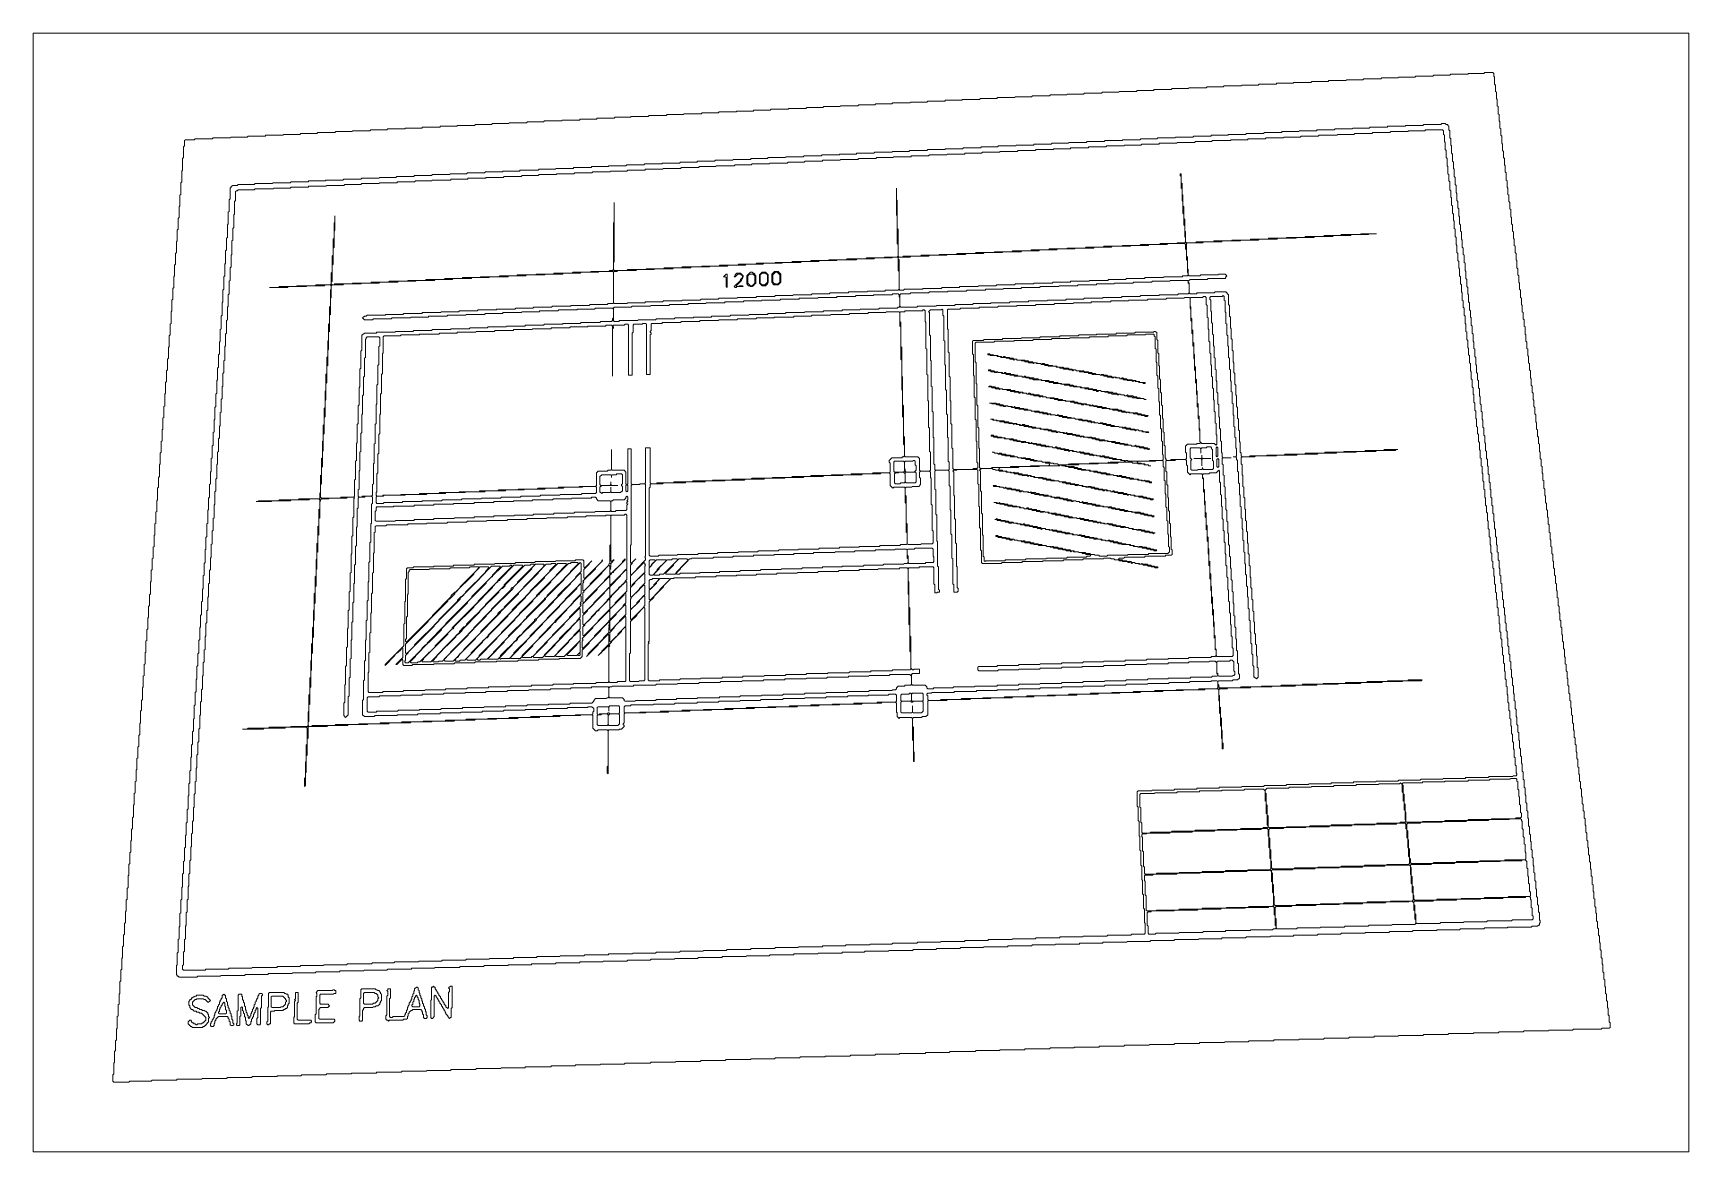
# Model space of a CAD drawing. Extents: x 0 to 1849, y 1 to 1250.
import ezdxf

# ---------------------------------------------------------------- set-up
doc = ezdxf.new("R2010")
doc.units = 0
doc.layers.add('TRACE_CURVE', color=3, linetype='Continuous', lineweight=0)
doc.layers.add('TRACE_TEXT_SYMBOL', color=6, linetype='Continuous', lineweight=0)

msp = doc.modelspace()

# ---------------------------------------------------------------- linework, layer by layer
at = {"layer": 'TRACE_CURVE', "color": 3}
for points in [[(0, 1250), (0, 1), (1849, 1), (1849, 1250)], [(1306, 955), (1307, 956), (1309, 956), (1310, 955), (1310, 947), (1311, 946), (1311, 933), (1312, 932), (1312, 920), (1313, 919), (1313, 906), (1314, 905), (1314, 893), (1315, 892), (1315, 880), (1316, 879), (1316, 867), (1317, 866), (1317, 854), (1318, 853), (1318, 841), (1319, 840), (1319, 828), (1320, 827), (1320, 815), (1321, 814), (1321, 802), (1322, 801), (1322, 791), (1321, 790), (1319, 792), (1305, 792), (1303, 794), (1303, 808), (1302, 809), (1302, 822), (1301, 823), (1301, 836), (1300, 837), (1300, 850), (1299, 851), (1299, 863), (1298, 864), (1298, 877), (1297, 878), (1297, 891), (1296, 892), (1296, 904), (1295, 905), (1295, 918), (1294, 919), (1294, 931), (1293, 932), (1293, 944), (1292, 945), (1292, 954), (1293, 955)], [(993, 940), (994, 941), (995, 941), (996, 940), (996, 928), (997, 927), (997, 898), (998, 897), (998, 869), (999, 868), (999, 840), (1000, 839), (1000, 810), (1001, 809), (1001, 783), (1002, 782), (1002, 762), (1001, 761), (991, 761), (990, 762), (990, 775), (988, 777), (974, 777), (973, 778), (973, 799), (972, 800), (972, 834), (971, 835), (971, 866), (970, 867), (970, 899), (969, 900), (969, 927), (968, 928), (968, 938), (969, 939), (973, 939), (974, 940)], [(1014, 941), (1015, 942), (1016, 941), (1016, 935), (1017, 934), (1017, 907), (1018, 906), (1018, 880), (1019, 879), (1019, 852), (1020, 851), (1020, 825), (1021, 824), (1021, 799), (1022, 798), (1022, 772), (1023, 771), (1023, 763), (1022, 762), (1008, 762), (1007, 763), (1007, 768), (1006, 769), (1006, 798), (1005, 799), (1005, 827), (1004, 828), (1004, 855), (1003, 856), (1003, 884), (1002, 885), (1002, 912), (1001, 913), (1001, 938), (1000, 939), (1002, 941)], [(372, 910), (373, 911), (386, 911), (387, 910), (387, 901), (386, 900), (386, 880), (385, 879), (385, 858), (384, 857), (384, 836), (383, 835), (383, 814), (382, 813), (382, 792), (381, 791), (381, 770), (380, 769), (380, 747), (379, 746), (379, 734), (378, 733), (368, 733), (367, 732), (364, 732), (363, 733), (363, 740), (364, 741), (364, 761), (365, 762), (365, 782), (366, 783), (366, 803), (367, 804), (367, 824), (368, 825), (368, 845), (369, 846), (369, 866), (370, 867), (370, 887), (371, 888), (371, 908), (372, 909)], [(1310, 787), (1311, 788), (1315, 788), (1316, 787), (1316, 786), (1317, 785), (1317, 773), (1318, 772), (1318, 764), (1317, 763), (1307, 763), (1306, 764), (1306, 765), (1306, 764), (1305, 763), (1301, 763), (1300, 762), (1294, 762), (1293, 763), (1293, 773), (1294, 774), (1292, 776), (1292, 786), (1293, 787), (1303, 787), (1304, 786), (1304, 781), (1304, 786), (1305, 787)], [(1321, 787), (1322, 788), (1323, 787), (1323, 778), (1322, 777), (1321, 778)], [(961, 771), (962, 772), (972, 772), (973, 771), (973, 761), (972, 760), (962, 760), (961, 761)], [(966, 759), (967, 760), (972, 760), (974, 758), (974, 749), (973, 748), (969, 748), (968, 747), (963, 747), (962, 748), (962, 758), (963, 759)], [(982, 772), (983, 773), (984, 773), (985, 772), (985, 768), (986, 767), (986, 762), (984, 760), (975, 760), (974, 761), (974, 763), (973, 764), (973, 771), (974, 772)], [(990, 760), (991, 761), (1001, 761), (1002, 760), (1002, 754), (1003, 753), (1003, 724), (1004, 723), (1004, 695), (1005, 694), (1005, 681), (1004, 680), (992, 680), (991, 679), (977, 679), (976, 680), (976, 702), (975, 703), (975, 733), (974, 734), (974, 742), (975, 743), (981, 743), (982, 744), (989, 744), (991, 746), (991, 753), (990, 754)], [(974, 759), (975, 760), (985, 760), (986, 759), (986, 749), (985, 748), (975, 748), (974, 749)], [(1322, 774), (1323, 775), (1324, 774), (1324, 766), (1323, 765), (1322, 766)], [(613, 743), (614, 744), (628, 744), (629, 743), (629, 737), (628, 736), (613, 736), (612, 735), (589, 735), (588, 734), (567, 734), (566, 733), (545, 733), (544, 732), (523, 732), (522, 731), (501, 731), (500, 730), (479, 730), (478, 729), (457, 729), (456, 728), (435, 728), (434, 727), (413, 727), (412, 726), (392, 726), (391, 725), (384, 725), (383, 726), (383, 732), (384, 733), (391, 733), (392, 734), (415, 734), (416, 735), (439, 735), (440, 736), (460, 736), (461, 737), (482, 737), (483, 738), (504, 738), (505, 739), (527, 739), (528, 740), (548, 740), (549, 741), (571, 741), (572, 742), (592, 742), (593, 743)], [(651, 757), (652, 758), (657, 758), (658, 757), (658, 747), (657, 746), (657, 745), (658, 744), (658, 739), (656, 737), (646, 737), (645, 738), (645, 743), (645, 738), (644, 737), (636, 737), (635, 736), (633, 738), (633, 743), (635, 745), (653, 745), (646, 745), (645, 746), (645, 749), (645, 746), (644, 745), (634, 745), (633, 746), (633, 755), (635, 757), (645, 757), (646, 756), (646, 754), (646, 756), (647, 757)], [(662, 745), (663, 746), (664, 745), (664, 739), (663, 738), (662, 739)], [(677, 746), (678, 747), (683, 747), (684, 746), (684, 666), (683, 665), (684, 664), (684, 662), (674, 652), (674, 651), (668, 645), (667, 646), (667, 656), (669, 658), (669, 659), (673, 663), (668, 658), (667, 659), (667, 678), (668, 679), (668, 745), (669, 746)], [(623, 731), (624, 732), (628, 732), (629, 731), (629, 730), (631, 728), (644, 728), (645, 727), (645, 717), (644, 716), (628, 716), (627, 715), (605, 715), (604, 714), (582, 714), (581, 713), (559, 713), (558, 712), (538, 712), (537, 711), (515, 711), (514, 710), (493, 710), (492, 709), (471, 709), (470, 708), (448, 708), (447, 707), (426, 707), (425, 706), (405, 706), (404, 705), (383, 705), (382, 706), (382, 716), (383, 717), (383, 720), (384, 721), (402, 721), (403, 722), (425, 722), (426, 723), (447, 723), (448, 724), (469, 724), (470, 725), (492, 725), (493, 726), (514, 726), (515, 727), (536, 727), (537, 728), (557, 728), (558, 729), (580, 729), (581, 730), (601, 730), (602, 731)], [(662, 732), (663, 733), (664, 732), (664, 729), (663, 728), (664, 727), (663, 726), (663, 725), (664, 724), (663, 723), (663, 718), (662, 717), (651, 717), (650, 716), (646, 716), (645, 717), (645, 727), (646, 728), (647, 728), (648, 729), (660, 729), (662, 731)], [(660, 712), (661, 713), (662, 713), (663, 712), (663, 652), (645, 634), (644, 635), (644, 645), (645, 646), (646, 646), (646, 647), (647, 648), (648, 648), (648, 649), (661, 662), (661, 663), (658, 660), (658, 659), (646, 647), (645, 647), (644, 648), (644, 651), (645, 652), (644, 653), (645, 654), (645, 658), (649, 662), (648, 662), (646, 660), (645, 661), (645, 711), (646, 712)], [(962, 673), (963, 674), (975, 674), (976, 673), (976, 664), (977, 663), (977, 659), (976, 658), (973, 658), (972, 657), (950, 657), (949, 656), (928, 656), (927, 655), (904, 655), (903, 654), (882, 654), (881, 653), (859, 653), (858, 652), (836, 652), (835, 651), (813, 651), (812, 650), (790, 650), (789, 649), (767, 649), (766, 648), (745, 648), (744, 647), (723, 647), (722, 646), (719, 646), (718, 647), (723, 652), (723, 653), (733, 663), (735, 663), (736, 664), (759, 664), (760, 665), (781, 665), (782, 666), (804, 666), (805, 667), (827, 667), (828, 668), (849, 668), (850, 669), (871, 669), (872, 670), (895, 670), (896, 671), (917, 671), (918, 672), (940, 672), (941, 673)], [(984, 674), (985, 675), (1004, 675), (1005, 674), (1005, 666), (1006, 665), (1006, 660), (1005, 659), (997, 659), (996, 658), (978, 658), (977, 659), (977, 666), (976, 667), (976, 673), (977, 674)], [(512, 655), (521, 655), (522, 654), (513, 645), (513, 644), (490, 621), (490, 620), (461, 591), (461, 590), (440, 569), (440, 568), (439, 567), (438, 567), (434, 563), (434, 562), (419, 547), (416, 547), (415, 548), (415, 549), (416, 550), (416, 555), (419, 558), (419, 559), (448, 588), (448, 589), (477, 618), (477, 619), (499, 641), (499, 642)], [(499, 654), (508, 654), (509, 653), (505, 649), (505, 648), (483, 626), (483, 625), (479, 621), (478, 621), (474, 617), (474, 616), (453, 595), (453, 594), (426, 567), (426, 566), (417, 557), (416, 558), (416, 568), (441, 593), (441, 594), (463, 616), (463, 617), (464, 618), (465, 618), (471, 624), (471, 625), (492, 646), (492, 647)], [(487, 653), (488, 654), (497, 654), (498, 653), (477, 632), (477, 631), (472, 626), (471, 626), (467, 622), (467, 621), (446, 600), (446, 599), (417, 570), (416, 571), (416, 573), (417, 574), (417, 598), (418, 599), (418, 623), (419, 624), (419, 648), (420, 649), (420, 650), (421, 651), (442, 651), (443, 652), (465, 652), (466, 653)], [(532, 655), (533, 656), (534, 656), (535, 655), (519, 639), (519, 638), (497, 616), (497, 615), (468, 586), (468, 585), (449, 566), (449, 565), (443, 559), (442, 559), (442, 558), (432, 548), (430, 548), (429, 547), (422, 547), (421, 548), (427, 554), (427, 555), (456, 584), (456, 585), (485, 614), (485, 615), (506, 636), (506, 637), (512, 643), (513, 643), (513, 644), (524, 655)], [(537, 656), (546, 656), (547, 655), (526, 634), (526, 633), (505, 612), (505, 611), (484, 590), (484, 589), (482, 587), (481, 587), (476, 582), (476, 581), (457, 562), (457, 561), (444, 548), (435, 548), (434, 549), (436, 551), (436, 552), (463, 579), (463, 580), (468, 585), (469, 585), (470, 586), (470, 587), (492, 609), (492, 610), (513, 631), (513, 632), (518, 637), (519, 637), (519, 638), (520, 639), (521, 639), (521, 640)], [(555, 656), (556, 657), (559, 657), (560, 656), (541, 637), (541, 636), (536, 631), (535, 631), (534, 630), (534, 629), (512, 607), (512, 606), (492, 586), (492, 585), (466, 559), (466, 558), (457, 549), (453, 549), (452, 548), (447, 548), (446, 549), (451, 554), (451, 555), (472, 576), (472, 577), (474, 579), (475, 579), (479, 583), (479, 584), (499, 604), (499, 605), (520, 626), (520, 627), (523, 630), (524, 630), (527, 633), (527, 634), (549, 656)], [(561, 657), (570, 657), (571, 656), (570, 655), (570, 654), (548, 632), (548, 631), (526, 609), (526, 608), (525, 607), (524, 607), (519, 602), (519, 601), (500, 582), (500, 581), (481, 562), (481, 561), (477, 557), (476, 557), (476, 556), (469, 549), (460, 549), (459, 550), (459, 551), (486, 578), (486, 579), (506, 599), (506, 600), (511, 605), (512, 605), (512, 606), (536, 630), (536, 631), (557, 652), (557, 653)], [(578, 657), (579, 658), (583, 658), (584, 657), (577, 650), (577, 649), (555, 627), (555, 626), (535, 606), (535, 605), (508, 578), (508, 577), (489, 558), (489, 557), (482, 550), (477, 550), (476, 549), (472, 549), (471, 550), (472, 551), (472, 552), (473, 553), (474, 553), (475, 554), (475, 555), (494, 574), (494, 575), (522, 603), (522, 604), (542, 624), (542, 625), (564, 647), (564, 648), (573, 657)], [(586, 658), (595, 658), (596, 657), (584, 645), (584, 644), (562, 622), (562, 621), (543, 602), (543, 601), (523, 581), (523, 580), (498, 555), (498, 554), (494, 550), (485, 550), (484, 551), (484, 552), (502, 570), (502, 571), (506, 575), (507, 575), (509, 577), (509, 578), (530, 599), (530, 600), (550, 620), (550, 621), (571, 642), (571, 643)], [(600, 658), (601, 659), (608, 659), (609, 658), (600, 649), (600, 648), (574, 622), (574, 621), (572, 619), (571, 619), (571, 618), (551, 598), (551, 597), (531, 577), (531, 576), (514, 559), (514, 558), (507, 551), (500, 551), (499, 550), (497, 550), (496, 551), (496, 552), (518, 574), (518, 575), (538, 595), (538, 596), (558, 616), (558, 617), (562, 621), (563, 621), (563, 622), (564, 623), (565, 623), (565, 624), (578, 637), (578, 638), (598, 658)], [(611, 659), (612, 658), (612, 649), (606, 643), (606, 642), (586, 622), (586, 621), (565, 600), (565, 599), (562, 596), (561, 596), (560, 595), (560, 594), (547, 581), (547, 580), (545, 578), (544, 578), (540, 574), (540, 573), (522, 555), (522, 554), (519, 551), (509, 551), (508, 552), (526, 570), (526, 571), (545, 590), (545, 591), (550, 596), (551, 596), (551, 597), (572, 618), (572, 619), (593, 640), (593, 641)], [(643, 656), (644, 655), (644, 645), (638, 639), (638, 638), (617, 617), (617, 616), (615, 614), (614, 615), (614, 625), (615, 626), (615, 627), (635, 647), (635, 648)], [(662, 651), (663, 650), (663, 640), (661, 638), (661, 637), (658, 634), (657, 634), (657, 633), (656, 632), (655, 632), (654, 631), (654, 630), (645, 621), (644, 622), (644, 632), (656, 644), (656, 645)], [(682, 659), (683, 658), (683, 657), (684, 656), (683, 655), (683, 648), (669, 634), (669, 633), (668, 632), (667, 633), (667, 644)], [(696, 662), (706, 662), (707, 661), (697, 651), (697, 650), (692, 645), (689, 645), (688, 646), (688, 653), (691, 656), (691, 657)], [(688, 661), (689, 662), (694, 662), (695, 661), (690, 656), (690, 655), (689, 654), (688, 655)], [(713, 662), (714, 663), (719, 663), (720, 662), (704, 646), (700, 646), (699, 645), (694, 645), (693, 646), (699, 652), (699, 653), (708, 662)], [(721, 663), (730, 663), (731, 662), (731, 661), (718, 648), (718, 647), (717, 646), (707, 646), (706, 647), (715, 656), (715, 657)], [(611, 647), (612, 646), (612, 636), (594, 618), (594, 617), (574, 597), (574, 596), (555, 577), (555, 576), (537, 558), (537, 557), (532, 552), (523, 552), (522, 551), (521, 552), (521, 553), (535, 567), (535, 568), (538, 571), (539, 571), (541, 573), (541, 574), (562, 595), (562, 596), (581, 615), (581, 616), (600, 635), (600, 636)], [(611, 635), (612, 634), (612, 624), (603, 615), (603, 614), (583, 594), (583, 593), (565, 575), (565, 574), (546, 555), (546, 554), (544, 552), (534, 552), (533, 553), (551, 571), (551, 572), (569, 590), (569, 591), (588, 610), (588, 611), (607, 630), (607, 631)], [(643, 643), (644, 642), (644, 632), (626, 614), (626, 613), (615, 602), (614, 603), (614, 613), (630, 629), (630, 630)], [(643, 631), (644, 630), (644, 620), (641, 617), (641, 616), (623, 598), (623, 597), (615, 589), (614, 590), (614, 600), (619, 605), (619, 606), (638, 625), (638, 626)], [(662, 638), (663, 637), (663, 627), (650, 614), (650, 613), (645, 608), (644, 609), (644, 619), (646, 621), (646, 622)], [(682, 647), (683, 646), (683, 636), (677, 630), (677, 629), (668, 620), (667, 621), (667, 631), (672, 636), (672, 637)], [(682, 634), (683, 633), (683, 623), (674, 614), (674, 613), (668, 607), (667, 608), (667, 618), (668, 619), (668, 620)], [(700, 641), (710, 641), (711, 640), (700, 629), (700, 628), (689, 617), (688, 618), (688, 628), (696, 636), (696, 637)], [(691, 640), (692, 641), (698, 641), (699, 640), (693, 634), (693, 633), (689, 629), (688, 630), (688, 639), (689, 640)], [(611, 622), (612, 621), (612, 615), (611, 614), (612, 613), (611, 612), (612, 611), (599, 598), (599, 597), (580, 578), (580, 577), (562, 559), (562, 558), (558, 554), (557, 554), (556, 553), (547, 553), (546, 554), (558, 566), (558, 567), (578, 587), (578, 588), (582, 592), (583, 592), (584, 593), (584, 594), (596, 606), (596, 607), (600, 611), (601, 611), (601, 612)], [(643, 618), (644, 617), (644, 607), (631, 594), (631, 593), (615, 577), (614, 578), (614, 587), (616, 589), (616, 590), (628, 602), (628, 603), (630, 605), (631, 605), (632, 606), (632, 607)], [(660, 624), (661, 625), (662, 624), (662, 614), (659, 611), (659, 610), (645, 596), (644, 597), (644, 607), (660, 623)], [(661, 612), (662, 611), (662, 601), (655, 594), (655, 593), (645, 583), (644, 584), (644, 594), (651, 601), (651, 602)], [(682, 622), (683, 621), (683, 611), (682, 610), (682, 609), (668, 595), (667, 596), (667, 606), (677, 616), (677, 617)], [(610, 608), (611, 607), (611, 598), (607, 594), (607, 593), (588, 574), (588, 573), (571, 556), (571, 555), (569, 553), (559, 553), (558, 554), (574, 570), (574, 571), (593, 590), (593, 591)], [(610, 596), (611, 595), (611, 585), (604, 578), (604, 577), (600, 573), (599, 573), (599, 572), (586, 559), (586, 558), (582, 554), (572, 554), (571, 555), (583, 567), (583, 568), (601, 586), (601, 587)], [(643, 605), (644, 604), (644, 595), (643, 594), (643, 593), (627, 577), (627, 576), (614, 563), (613, 564), (613, 571), (614, 572), (614, 573), (613, 574), (625, 586), (625, 587)], [(661, 599), (662, 598), (662, 588), (653, 579), (653, 578), (645, 570), (644, 571), (644, 581), (649, 586), (649, 587)], [(682, 609), (683, 608), (683, 528), (682, 527), (677, 527), (676, 526), (667, 526), (666, 527), (666, 557), (667, 558), (667, 593), (674, 600), (674, 601)], [(610, 583), (611, 582), (611, 572), (593, 554), (584, 554), (583, 555), (598, 570), (598, 571)], [(661, 587), (662, 586), (662, 527), (661, 526), (653, 526), (652, 525), (644, 525), (643, 526), (643, 565), (644, 566), (643, 567), (646, 570), (646, 571), (657, 582), (657, 583)], [(610, 571), (611, 570), (611, 559), (607, 555), (597, 555), (596, 556), (607, 567), (607, 568)], [(610, 558), (611, 557), (611, 556), (610, 555), (609, 555), (608, 556)], [(1336, 549), (1337, 550), (1339, 550), (1341, 548), (1341, 538), (1342, 537), (1342, 534), (1341, 533), (1340, 533), (1339, 532), (1324, 532), (1323, 533), (1323, 535), (1322, 536), (1322, 548), (1323, 549)], [(623, 519), (624, 520), (642, 520), (643, 519), (643, 509), (642, 508), (641, 508), (640, 507), (628, 507), (626, 505), (626, 504), (624, 502), (600, 502), (599, 501), (576, 501), (575, 500), (552, 500), (551, 499), (528, 499), (527, 498), (504, 498), (503, 497), (480, 497), (479, 496), (456, 496), (455, 495), (432, 495), (431, 494), (408, 494), (407, 493), (384, 493), (383, 492), (374, 492), (373, 493), (373, 508), (374, 509), (386, 509), (387, 510), (410, 510), (411, 511), (434, 511), (435, 512), (458, 512), (459, 513), (482, 513), (483, 514), (505, 514), (506, 515), (529, 515), (530, 516), (553, 516), (554, 517), (577, 517), (578, 518), (600, 518), (601, 519)], [(1315, 526), (1316, 527), (1322, 527), (1323, 526), (1323, 519), (1322, 518), (1302, 518), (1301, 517), (1277, 517), (1276, 516), (1253, 516), (1252, 515), (1229, 515), (1228, 514), (1205, 514), (1204, 513), (1181, 513), (1180, 512), (1157, 512), (1156, 511), (1133, 511), (1132, 510), (1110, 510), (1109, 509), (1085, 509), (1084, 508), (1061, 508), (1060, 507), (1037, 507), (1036, 506), (1014, 506), (1013, 505), (1000, 505), (999, 506), (999, 510), (998, 511), (998, 512), (999, 513), (1003, 513), (1004, 514), (1028, 514), (1029, 515), (1053, 515), (1054, 516), (1076, 516), (1077, 517), (1100, 517), (1101, 518), (1124, 518), (1125, 519), (1148, 519), (1149, 520), (1172, 520), (1173, 521), (1196, 521), (1197, 522), (1220, 522), (1221, 523), (1244, 523), (1245, 524), (1268, 524), (1269, 525), (1291, 525), (1292, 526)], [(955, 511), (956, 512), (963, 512), (964, 511), (964, 504), (963, 503), (943, 503), (942, 502), (917, 502), (916, 501), (893, 501), (892, 500), (869, 500), (868, 499), (845, 499), (844, 498), (821, 498), (820, 497), (797, 497), (796, 496), (773, 496), (772, 495), (749, 495), (748, 494), (725, 494), (724, 493), (701, 493), (700, 492), (678, 492), (677, 491), (661, 491), (660, 492), (660, 498), (661, 499), (667, 499), (668, 500), (692, 500), (693, 501), (716, 501), (717, 502), (741, 502), (742, 503), (765, 503), (766, 504), (789, 504), (790, 505), (812, 505), (813, 506), (837, 506), (838, 507), (861, 507), (862, 508), (885, 508), (886, 509), (909, 509), (910, 510), (932, 510), (933, 511)], [(978, 512), (979, 513), (980, 513), (981, 512), (981, 505), (980, 504), (970, 504), (969, 505), (969, 511), (970, 512)], [(969, 503), (970, 504), (980, 504), (981, 503), (982, 503), (983, 504), (993, 504), (994, 503), (994, 493), (992, 491), (983, 491), (982, 492), (982, 499), (982, 492), (981, 491), (970, 491), (969, 492)], [(981, 512), (982, 513), (993, 513), (994, 512), (994, 505), (993, 504), (982, 504), (981, 505)], [(643, 498), (644, 499), (654, 499), (655, 498), (655, 491), (654, 490), (644, 490), (643, 491), (642, 491), (641, 490), (633, 490), (632, 489), (631, 489), (630, 490), (630, 497), (631, 498), (642, 498), (643, 497), (643, 493)], [(634, 489), (635, 490), (641, 490), (642, 489), (642, 478), (641, 477), (631, 477), (630, 478), (630, 488), (631, 489)], [(644, 490), (654, 490), (655, 489), (655, 479), (653, 477), (643, 477), (642, 478), (642, 488)], [(1526, 412), (1527, 413), (1529, 411), (1529, 403), (1530, 402), (1530, 393), (1531, 392), (1531, 383), (1532, 382), (1532, 372), (1533, 371), (1533, 370), (1532, 369), (1527, 369), (1526, 368), (1501, 368), (1500, 367), (1476, 367), (1475, 366), (1450, 366), (1449, 365), (1426, 365), (1425, 364), (1400, 364), (1399, 363), (1380, 363), (1379, 364), (1379, 376), (1378, 377), (1378, 388), (1377, 389), (1377, 401), (1376, 402), (1376, 405), (1378, 407), (1402, 407), (1403, 408), (1427, 408), (1428, 409), (1452, 409), (1453, 410), (1477, 410), (1478, 411), (1502, 411), (1503, 412)], [(1649, 417), (1650, 418), (1656, 418), (1657, 417), (1657, 415), (1658, 414), (1658, 406), (1659, 405), (1659, 398), (1660, 397), (1660, 389), (1661, 388), (1661, 380), (1662, 379), (1662, 375), (1661, 374), (1656, 374), (1655, 373), (1629, 373), (1628, 372), (1603, 372), (1602, 371), (1577, 371), (1576, 370), (1552, 370), (1551, 369), (1534, 369), (1533, 370), (1533, 380), (1532, 381), (1532, 389), (1531, 390), (1531, 400), (1530, 401), (1530, 410), (1529, 411), (1529, 412), (1530, 413), (1551, 413), (1552, 414), (1576, 414), (1577, 415), (1602, 415), (1603, 416), (1626, 416), (1627, 417)], [(1352, 405), (1353, 406), (1374, 406), (1376, 404), (1376, 393), (1377, 392), (1377, 379), (1378, 378), (1378, 366), (1379, 365), (1379, 364), (1378, 363), (1374, 363), (1373, 362), (1349, 362), (1348, 361), (1323, 361), (1322, 360), (1298, 360), (1297, 359), (1272, 359), (1271, 358), (1248, 358), (1247, 357), (1239, 357), (1238, 358), (1238, 368), (1237, 369), (1237, 385), (1236, 386), (1236, 400), (1237, 401), (1252, 401), (1253, 402), (1277, 402), (1278, 403), (1302, 403), (1303, 404), (1327, 404), (1328, 405)], [(1648, 372), (1649, 373), (1661, 373), (1662, 372), (1662, 371), (1663, 370), (1663, 362), (1664, 361), (1664, 353), (1665, 352), (1665, 345), (1666, 344), (1666, 336), (1667, 335), (1667, 328), (1666, 327), (1644, 327), (1643, 326), (1616, 326), (1615, 325), (1590, 325), (1589, 324), (1564, 324), (1563, 323), (1539, 323), (1538, 324), (1538, 328), (1537, 329), (1537, 339), (1536, 340), (1536, 349), (1535, 350), (1535, 359), (1534, 360), (1534, 367), (1535, 368), (1549, 368), (1550, 369), (1573, 369), (1574, 370), (1600, 370), (1601, 371), (1625, 371), (1626, 372)], [(1371, 361), (1372, 362), (1378, 362), (1379, 361), (1379, 354), (1380, 353), (1380, 341), (1381, 340), (1381, 329), (1382, 328), (1382, 317), (1381, 316), (1357, 316), (1356, 315), (1332, 315), (1331, 314), (1306, 314), (1305, 313), (1280, 313), (1279, 312), (1255, 312), (1254, 311), (1242, 311), (1241, 312), (1241, 319), (1240, 320), (1240, 336), (1239, 337), (1239, 352), (1238, 353), (1238, 355), (1239, 356), (1243, 356), (1244, 357), (1269, 357), (1270, 358), (1294, 358), (1295, 359), (1319, 359), (1320, 360), (1344, 360), (1345, 361)], [(1522, 367), (1523, 368), (1532, 368), (1533, 367), (1533, 362), (1534, 361), (1534, 352), (1535, 351), (1535, 341), (1536, 340), (1536, 331), (1537, 330), (1537, 323), (1536, 322), (1512, 322), (1511, 321), (1487, 321), (1486, 320), (1461, 320), (1460, 319), (1435, 319), (1434, 318), (1409, 318), (1408, 317), (1384, 317), (1383, 318), (1383, 325), (1382, 326), (1382, 338), (1381, 339), (1381, 351), (1380, 352), (1380, 361), (1381, 362), (1396, 362), (1397, 363), (1421, 363), (1422, 364), (1447, 364), (1448, 365), (1472, 365), (1473, 366), (1498, 366), (1499, 367)], [(1380, 315), (1381, 316), (1383, 314), (1383, 303), (1384, 302), (1384, 291), (1385, 290), (1385, 278), (1386, 277), (1384, 275), (1358, 275), (1357, 274), (1333, 274), (1332, 273), (1306, 273), (1305, 272), (1280, 272), (1279, 271), (1255, 271), (1254, 270), (1244, 270), (1243, 271), (1243, 287), (1242, 288), (1242, 303), (1241, 304), (1241, 309), (1242, 310), (1250, 310), (1251, 311), (1277, 311), (1278, 312), (1303, 312), (1304, 313), (1329, 313), (1330, 314), (1355, 314), (1356, 315)], [(1535, 321), (1536, 322), (1538, 320), (1538, 311), (1539, 310), (1539, 301), (1540, 300), (1540, 291), (1541, 290), (1541, 282), (1540, 281), (1516, 281), (1515, 280), (1490, 280), (1489, 279), (1464, 279), (1463, 278), (1438, 278), (1437, 277), (1411, 277), (1410, 276), (1387, 276), (1386, 277), (1386, 286), (1385, 287), (1385, 299), (1384, 300), (1384, 312), (1383, 313), (1383, 315), (1384, 316), (1406, 316), (1407, 317), (1431, 317), (1432, 318), (1458, 318), (1459, 319), (1484, 319), (1485, 320), (1509, 320), (1510, 321)], [(1662, 326), (1663, 327), (1666, 327), (1668, 325), (1668, 318), (1669, 317), (1669, 309), (1670, 308), (1670, 301), (1671, 300), (1671, 292), (1672, 291), (1672, 287), (1671, 286), (1648, 286), (1647, 285), (1621, 285), (1620, 284), (1595, 284), (1594, 283), (1568, 283), (1567, 282), (1543, 282), (1542, 283), (1542, 287), (1541, 288), (1541, 297), (1540, 298), (1540, 308), (1539, 309), (1539, 318), (1538, 319), (1538, 321), (1539, 322), (1561, 322), (1562, 323), (1587, 323), (1588, 324), (1613, 324), (1614, 325), (1638, 325), (1639, 326)], [(1536, 280), (1537, 281), (1540, 281), (1542, 279), (1542, 271), (1543, 270), (1543, 261), (1544, 260), (1544, 256), (1543, 255), (1518, 255), (1517, 254), (1492, 254), (1491, 253), (1465, 253), (1464, 252), (1438, 252), (1437, 251), (1412, 251), (1411, 250), (1389, 250), (1388, 251), (1388, 261), (1387, 262), (1387, 274), (1388, 275), (1405, 275), (1406, 276), (1432, 276), (1433, 277), (1458, 277), (1459, 278), (1484, 278), (1485, 279), (1510, 279), (1511, 280)], [(1666, 285), (1667, 286), (1671, 286), (1672, 285), (1672, 283), (1673, 282), (1673, 274), (1674, 273), (1674, 265), (1675, 264), (1675, 261), (1674, 260), (1652, 260), (1651, 259), (1624, 259), (1623, 258), (1598, 258), (1597, 257), (1572, 257), (1571, 256), (1545, 256), (1544, 257), (1544, 266), (1543, 267), (1543, 276), (1542, 277), (1542, 280), (1543, 281), (1563, 281), (1564, 282), (1589, 282), (1590, 283), (1616, 283), (1617, 284), (1641, 284), (1642, 285)], [(1379, 274), (1380, 275), (1385, 275), (1386, 274), (1386, 266), (1387, 265), (1387, 254), (1388, 253), (1388, 251), (1387, 250), (1385, 250), (1384, 249), (1360, 249), (1359, 248), (1332, 248), (1331, 247), (1307, 247), (1306, 246), (1280, 246), (1279, 245), (1254, 245), (1253, 244), (1246, 244), (1245, 245), (1245, 253), (1244, 254), (1244, 268), (1245, 269), (1248, 269), (1249, 270), (1274, 270), (1275, 271), (1300, 271), (1301, 272), (1326, 272), (1327, 273), (1353, 273), (1354, 274)]]:
    msp.add_lwpolyline(points, close=True, dxfattribs=at)
for points in [[(959, 1171), (960, 1172), (979, 1172), (980, 1173), (998, 1173), (999, 1174), (1018, 1174), (1019, 1175), (1037, 1175), (1038, 1176), (1057, 1176), (1058, 1177), (1076, 1177), (1077, 1178), (1096, 1178), (1097, 1179), (1115, 1179), (1116, 1180), (1135, 1180), (1136, 1181), (1154, 1181), (1155, 1182), (1173, 1182), (1174, 1183), (1193, 1183), (1194, 1184), (1212, 1184), (1213, 1185), (1232, 1185), (1233, 1186), (1251, 1186), (1252, 1187), (1271, 1187), (1272, 1188), (1290, 1188), (1291, 1189), (1310, 1189), (1311, 1190), (1329, 1190), (1330, 1191), (1349, 1191), (1350, 1192), (1368, 1192), (1369, 1193), (1388, 1193), (1389, 1194), (1407, 1194), (1408, 1195), (1427, 1195), (1428, 1196), (1446, 1196), (1447, 1197), (1466, 1197), (1467, 1198), (1485, 1198), (1486, 1199), (1505, 1199), (1506, 1200), (1524, 1200), (1525, 1201), (1543, 1201), (1544, 1202), (1563, 1202), (1564, 1203)], [(1564, 1203), (1582, 1203), (1583, 1204), (1602, 1204), (1603, 1205), (1620, 1205)], [(1620, 1205), (1621, 1206), (1630, 1206), (1631, 1205), (1631, 1202), (1632, 1201), (1632, 1193), (1633, 1192), (1633, 1185), (1634, 1184), (1634, 1177), (1635, 1176), (1635, 1169), (1636, 1168), (1636, 1160), (1637, 1159), (1637, 1152), (1638, 1151), (1638, 1144), (1639, 1143), (1639, 1136), (1640, 1135), (1640, 1127), (1641, 1126), (1641, 1119), (1642, 1118), (1642, 1111), (1643, 1110), (1643, 1103), (1644, 1102), (1644, 1095), (1645, 1094), (1645, 1086), (1646, 1085), (1646, 1078), (1647, 1077), (1647, 1070), (1648, 1069), (1648, 1062), (1649, 1061), (1649, 1054), (1650, 1053), (1650, 1045), (1651, 1044), (1651, 1037), (1652, 1036), (1652, 1029), (1653, 1028), (1653, 1021), (1654, 1020), (1654, 1013), (1655, 1012), (1655, 1005), (1656, 1004), (1656, 997), (1657, 996), (1657, 988), (1658, 987), (1658, 980), (1659, 979), (1659, 972), (1660, 971), (1660, 964), (1661, 963)], [(338, 1140), (356, 1140), (357, 1141), (376, 1141), (377, 1142), (395, 1142), (396, 1143), (415, 1143), (416, 1144), (434, 1144), (435, 1145), (454, 1145), (455, 1146), (473, 1146), (474, 1147), (493, 1147), (494, 1148), (512, 1148), (513, 1149), (531, 1149), (532, 1150), (551, 1150), (552, 1151), (570, 1151), (571, 1152), (590, 1152), (591, 1153), (610, 1153), (611, 1154), (629, 1154), (630, 1155), (649, 1155), (650, 1156), (667, 1156), (668, 1157), (687, 1157), (688, 1158), (707, 1158), (708, 1159), (726, 1159), (727, 1160), (746, 1160), (747, 1161), (765, 1161), (766, 1162), (785, 1162), (786, 1163), (804, 1163), (805, 1164), (823, 1164), (824, 1165), (843, 1165), (844, 1166), (863, 1166), (864, 1167), (882, 1167), (883, 1168), (901, 1168), (902, 1169), (921, 1169), (922, 1170), (940, 1170), (941, 1171), (959, 1171)], [(1573, 1149), (1572, 1148), (1553, 1148), (1552, 1147), (1533, 1147), (1532, 1146), (1513, 1146), (1512, 1145), (1493, 1145), (1492, 1144), (1474, 1144), (1473, 1143), (1454, 1143), (1453, 1142), (1434, 1142), (1433, 1141), (1414, 1141), (1413, 1140), (1395, 1140), (1394, 1139), (1375, 1139), (1374, 1138), (1355, 1138), (1354, 1137), (1335, 1137), (1334, 1136), (1316, 1136), (1315, 1135), (1296, 1135), (1295, 1134), (1276, 1134), (1275, 1133), (1256, 1133), (1255, 1132), (1237, 1132), (1236, 1131), (1217, 1131), (1216, 1130), (1197, 1130), (1196, 1129), (1177, 1129), (1176, 1128), (1157, 1128), (1156, 1127), (1138, 1127), (1137, 1126), (1118, 1126), (1117, 1125), (1098, 1125), (1097, 1124), (1078, 1124), (1077, 1123), (1059, 1123), (1058, 1122), (1039, 1122), (1038, 1121), (1019, 1121), (1018, 1120), (999, 1120), (998, 1119), (979, 1119), (978, 1118), (960, 1118), (959, 1117)], [(1593, 1045), (1592, 1046), (1592, 1054), (1591, 1055), (1591, 1062), (1590, 1063), (1590, 1071), (1589, 1072), (1589, 1080), (1588, 1081), (1588, 1089), (1587, 1090), (1587, 1098), (1586, 1099), (1586, 1106), (1585, 1107), (1585, 1115), (1584, 1116), (1584, 1124), (1583, 1125), (1583, 1132), (1582, 1133), (1582, 1141), (1581, 1142), (1581, 1146), (1580, 1147), (1580, 1148), (1578, 1148), (1577, 1149), (1573, 1149)], [(147, 847), (148, 848), (148, 860), (149, 861), (149, 873), (150, 874), (150, 886), (151, 887), (151, 899), (152, 900), (152, 912), (153, 913), (153, 925), (154, 926), (154, 939), (155, 940), (155, 952), (156, 953), (156, 965), (157, 966), (157, 978), (158, 979), (158, 991), (159, 992), (159, 1004), (160, 1005), (160, 1017), (161, 1018), (161, 1030), (162, 1031), (162, 1043), (163, 1044), (163, 1056), (164, 1057), (164, 1069), (165, 1070), (165, 1083), (166, 1084), (166, 1096), (167, 1097), (167, 1110), (168, 1111), (168, 1123), (169, 1124), (169, 1130), (170, 1131), (180, 1131), (181, 1132), (200, 1132), (201, 1133), (220, 1133), (221, 1134), (239, 1134), (240, 1135), (259, 1135), (260, 1136), (279, 1136), (280, 1137), (298, 1137), (299, 1138), (317, 1138), (318, 1139), (337, 1139), (338, 1140)], [(980, 1112), (981, 1113), (1000, 1113), (1001, 1114), (1020, 1114), (1021, 1115), (1040, 1115), (1041, 1116), (1059, 1116), (1060, 1117), (1079, 1117), (1080, 1118), (1099, 1118), (1100, 1119), (1119, 1119), (1120, 1120), (1139, 1120), (1140, 1121), (1158, 1121), (1159, 1122), (1178, 1122), (1179, 1123), (1198, 1123), (1199, 1124), (1218, 1124), (1219, 1125), (1237, 1125), (1238, 1126), (1257, 1126), (1258, 1127), (1277, 1127), (1278, 1128), (1297, 1128), (1298, 1129), (1316, 1129), (1317, 1130), (1337, 1130), (1338, 1131), (1356, 1131), (1357, 1132), (1376, 1132), (1377, 1133), (1396, 1133), (1397, 1134), (1415, 1134), (1416, 1135), (1435, 1135), (1436, 1136), (1456, 1136), (1457, 1137), (1475, 1137), (1476, 1138), (1495, 1138), (1496, 1139), (1515, 1139), (1516, 1140), (1535, 1140), (1536, 1141), (1554, 1141)], [(1554, 1141), (1555, 1142), (1574, 1142), (1575, 1141), (1575, 1137), (1576, 1136), (1576, 1129), (1577, 1128), (1577, 1120), (1578, 1119), (1578, 1111), (1579, 1110), (1579, 1102), (1580, 1101), (1580, 1093), (1581, 1092), (1581, 1085), (1582, 1084), (1582, 1075), (1583, 1074), (1583, 1067), (1584, 1066), (1584, 1058), (1585, 1057), (1585, 1049), (1586, 1048), (1586, 1041), (1587, 1040), (1587, 1032), (1588, 1031), (1588, 1023), (1589, 1022), (1589, 1014), (1590, 1013), (1590, 1005), (1591, 1004), (1591, 996), (1592, 995), (1592, 988), (1593, 987), (1593, 979), (1594, 978), (1594, 970), (1595, 969), (1595, 961), (1596, 960), (1596, 952), (1597, 951), (1597, 944), (1598, 943), (1598, 935), (1599, 934), (1599, 926), (1600, 925), (1600, 917), (1601, 916), (1601, 908), (1602, 907), (1602, 899), (1603, 898), (1603, 891), (1604, 890), (1604, 882), (1605, 881)], [(959, 1117), (940, 1117), (939, 1116), (920, 1116), (919, 1115), (901, 1115), (900, 1114), (881, 1114), (880, 1113), (861, 1113), (860, 1112), (841, 1112), (840, 1111), (821, 1111), (820, 1110), (802, 1110), (801, 1109), (782, 1109), (781, 1108), (762, 1108), (761, 1107), (742, 1107), (741, 1106), (723, 1106), (722, 1105), (703, 1105), (702, 1104), (683, 1104), (682, 1103), (663, 1103), (662, 1102), (643, 1102), (642, 1101), (624, 1101), (623, 1100), (604, 1100), (603, 1099), (584, 1099), (583, 1098), (565, 1098), (564, 1097), (544, 1097), (543, 1096), (525, 1096), (524, 1095), (505, 1095), (504, 1094), (485, 1094), (484, 1093), (466, 1093), (465, 1092), (446, 1092), (445, 1091), (426, 1091), (425, 1090), (406, 1090), (405, 1089), (387, 1089), (386, 1088), (367, 1088), (366, 1087), (347, 1087), (346, 1086), (327, 1086)], [(348, 1081), (366, 1081), (367, 1082), (386, 1082), (387, 1083), (406, 1083), (407, 1084), (426, 1084), (427, 1085), (445, 1085), (446, 1086), (466, 1086), (467, 1087), (485, 1087), (486, 1088), (505, 1088), (506, 1089), (525, 1089), (526, 1090), (545, 1090), (546, 1091), (564, 1091), (565, 1092), (584, 1092), (585, 1093), (604, 1093), (605, 1094), (624, 1094), (625, 1095), (644, 1095), (645, 1096), (663, 1096), (664, 1097), (683, 1097), (684, 1098), (703, 1098), (704, 1099), (723, 1099), (724, 1100), (743, 1100), (744, 1101), (762, 1101), (763, 1102), (783, 1102), (784, 1103), (802, 1103), (803, 1104), (822, 1104), (823, 1105), (842, 1105), (843, 1106), (861, 1106), (862, 1107), (881, 1107), (882, 1108), (901, 1108), (902, 1109), (921, 1109), (922, 1110), (941, 1110), (942, 1111), (960, 1111), (961, 1112), (980, 1112)], [(1281, 1093), (1281, 1091), (1282, 1090), (1282, 1077), (1283, 1076), (1283, 1063), (1284, 1062), (1284, 1049), (1285, 1048), (1285, 1036), (1286, 1035), (1286, 1023), (1287, 1022), (1287, 1017), (1286, 1016), (1278, 1016), (1277, 1015), (1259, 1015), (1258, 1014), (1237, 1014), (1236, 1013), (1217, 1013), (1216, 1012), (1196, 1012), (1195, 1011), (1176, 1011), (1175, 1010), (1155, 1010), (1154, 1009), (1135, 1009), (1134, 1008), (1115, 1008), (1114, 1007), (1094, 1007), (1093, 1006), (1074, 1006), (1073, 1005), (1053, 1005), (1052, 1004), (1032, 1004), (1031, 1003), (1012, 1003), (1011, 1002), (992, 1002), (991, 1001), (972, 1001), (971, 1000), (967, 1000), (966, 1001), (966, 1031), (965, 1032), (965, 1063), (964, 1064), (964, 1077), (964, 1047), (965, 1046), (965, 1015), (966, 1014), (966, 1001), (965, 1000), (951, 1000), (950, 999), (931, 999), (930, 998)], [(1369, 1020), (1389, 1020), (1390, 1021), (1410, 1021), (1411, 1022), (1430, 1022), (1431, 1023), (1451, 1023), (1452, 1024), (1471, 1024), (1472, 1025), (1491, 1025), (1492, 1026), (1500, 1026), (1483, 1026), (1482, 1025), (1461, 1025), (1460, 1024), (1442, 1024), (1441, 1023), (1421, 1023), (1420, 1022), (1400, 1022), (1399, 1021), (1380, 1021), (1379, 1020), (1360, 1020), (1359, 1019), (1339, 1019), (1338, 1018), (1319, 1018), (1318, 1017), (1299, 1017), (1298, 1016), (1288, 1016), (1287, 1017), (1287, 1028), (1286, 1029), (1286, 1042), (1285, 1043), (1285, 1056), (1284, 1057), (1284, 1069), (1283, 1070), (1283, 1082), (1282, 1083), (1282, 1093), (1281, 1093)], [(327, 1086), (326, 1085), (308, 1085), (307, 1084), (288, 1084), (287, 1083), (268, 1083), (267, 1082), (248, 1082), (247, 1081), (229, 1081), (228, 1080), (223, 1080), (222, 1079), (221, 1079), (221, 1078), (220, 1077), (220, 1065), (219, 1064), (219, 1051), (218, 1050), (218, 1037), (217, 1036), (217, 1022), (216, 1021), (216, 1008), (215, 1007), (215, 993), (214, 992), (214, 979), (213, 978), (213, 964), (212, 963), (212, 950), (211, 949), (211, 935), (210, 934), (210, 920), (209, 919), (209, 906), (208, 905), (208, 892), (207, 891), (207, 877), (206, 876), (206, 863), (205, 862), (205, 848), (204, 847), (204, 833), (203, 832), (203, 819), (202, 818), (202, 805), (201, 804), (201, 790), (200, 789), (200, 776), (199, 775), (199, 761), (198, 760), (198, 747), (197, 746), (197, 732)], [(202, 723), (203, 724), (203, 738), (204, 739), (204, 752), (205, 753), (205, 768), (206, 769), (206, 782), (207, 783), (207, 797), (208, 798), (208, 811), (209, 812), (209, 826), (210, 827), (210, 841), (211, 842), (211, 855), (212, 856), (212, 870), (213, 871), (213, 884), (214, 885), (214, 900), (215, 901), (215, 914), (216, 915), (216, 929), (217, 930), (217, 944), (218, 945), (218, 958), (219, 959), (219, 973), (220, 974), (220, 988), (221, 989), (221, 1002), (222, 1003), (222, 1018), (223, 1019), (223, 1032), (224, 1033), (224, 1047), (225, 1048), (225, 1062), (226, 1063), (226, 1073), (227, 1074), (228, 1074), (229, 1075), (247, 1075), (248, 1076), (268, 1076), (269, 1077), (287, 1077), (288, 1078), (307, 1078), (308, 1079), (327, 1079), (328, 1080), (347, 1080), (348, 1081)], [(930, 998), (909, 998), (908, 997), (889, 997), (888, 996), (869, 996), (868, 995), (848, 995), (847, 994), (829, 994), (828, 993), (808, 993), (807, 992), (788, 992), (787, 991), (767, 991), (766, 990), (747, 990), (746, 989), (725, 989), (724, 988), (705, 988), (704, 987), (685, 987), (684, 986), (664, 986), (663, 985), (649, 985), (648, 986), (648, 994), (649, 995), (649, 1061), (649, 1039), (648, 1038), (648, 986), (647, 985), (644, 985), (643, 984), (623, 984), (622, 983), (603, 983), (602, 982), (582, 982), (581, 981), (562, 981), (561, 980), (541, 980), (540, 979), (521, 979), (520, 978), (500, 978), (499, 977), (480, 977), (479, 976), (460, 976), (459, 975), (439, 975), (438, 974), (419, 974), (418, 973), (398, 973), (397, 972), (378, 972), (377, 971)], [(377, 971), (357, 971), (356, 970), (337, 970), (336, 969), (334, 969), (333, 970), (333, 972), (334, 973), (334, 991), (335, 992), (335, 1010), (336, 1011), (336, 1029), (337, 1030), (337, 1046), (337, 1039), (336, 1038), (336, 1021), (335, 1020), (335, 1002), (334, 1001), (334, 983), (333, 982), (333, 970), (332, 969), (316, 969), (315, 968), (295, 968), (294, 967), (275, 967), (274, 966), (264, 966), (284, 966), (285, 967), (305, 967), (306, 968), (325, 968), (326, 969), (332, 969), (333, 968), (333, 964), (332, 963), (332, 945), (331, 944), (331, 926), (330, 925), (330, 907), (329, 906), (329, 889), (328, 888), (328, 870), (327, 869), (327, 851), (326, 850), (326, 832), (325, 831), (325, 813), (324, 812), (324, 795), (323, 794), (323, 776), (322, 775), (322, 757)], [(1624, 767), (1624, 774), (1623, 775), (1623, 783), (1622, 784), (1622, 792), (1621, 793), (1621, 800), (1620, 801), (1620, 809), (1619, 810), (1619, 818), (1618, 819), (1618, 827), (1617, 828), (1617, 835), (1616, 836), (1616, 844), (1615, 845), (1615, 853), (1614, 854), (1614, 862), (1613, 863), (1613, 870), (1612, 871), (1612, 879), (1611, 880), (1611, 888), (1610, 889), (1610, 897), (1609, 898), (1609, 905), (1608, 906), (1608, 914), (1607, 915), (1607, 923), (1606, 924), (1606, 932), (1605, 933), (1605, 940), (1604, 941), (1604, 949), (1603, 950), (1603, 958), (1602, 959), (1602, 966), (1601, 967), (1601, 975), (1600, 976), (1600, 984), (1599, 985), (1599, 993), (1598, 994), (1598, 1002), (1597, 1003), (1597, 1010), (1596, 1011), (1596, 1019), (1595, 1020), (1595, 1028), (1594, 1029), (1594, 1036), (1593, 1037), (1593, 1045)], [(1347, 794), (1347, 806), (1346, 807), (1346, 819), (1345, 820), (1345, 832), (1344, 833), (1344, 845), (1343, 846), (1343, 857), (1342, 858), (1342, 870), (1341, 871), (1341, 882), (1340, 883), (1340, 895), (1339, 896), (1339, 908), (1338, 909), (1338, 920), (1337, 921), (1337, 933), (1336, 934), (1336, 946), (1335, 947), (1335, 958), (1332, 961), (1320, 961), (1319, 960), (1300, 960), (1299, 959), (1292, 959), (1291, 960), (1291, 971), (1290, 972), (1290, 973), (1292, 975), (1311, 975), (1312, 976), (1331, 976), (1332, 977), (1332, 978), (1333, 979), (1331, 981), (1324, 981), (1323, 980), (1304, 980), (1303, 979), (1291, 979), (1290, 980), (1290, 986), (1289, 987), (1289, 1000), (1288, 1001), (1288, 1015), (1289, 1016), (1306, 1016), (1307, 1017), (1327, 1017), (1328, 1018), (1348, 1018), (1349, 1019), (1368, 1019), (1369, 1020)], [(959, 999), (960, 1000), (965, 1000), (966, 999), (966, 985), (967, 984), (967, 964), (966, 963), (952, 963), (951, 962), (932, 962), (931, 961), (911, 961), (910, 960), (890, 960), (889, 959), (870, 959), (869, 958), (849, 958), (848, 957), (829, 957), (828, 956), (808, 956), (807, 955), (787, 955), (786, 954), (766, 954), (765, 953), (746, 953), (745, 952), (725, 952), (724, 951), (704, 951), (703, 950), (684, 950), (683, 949), (664, 949), (663, 948), (649, 948), (648, 949), (648, 983), (649, 984), (652, 984), (653, 985), (673, 985), (674, 986), (693, 986), (694, 987), (714, 987), (715, 988), (734, 988), (735, 989), (755, 989), (756, 990), (775, 990), (776, 991), (795, 991), (796, 992), (815, 992), (816, 993), (836, 993), (837, 994), (857, 994), (858, 995)], [(858, 995), (877, 995), (878, 996), (897, 996), (898, 997), (919, 997), (920, 998), (939, 998), (940, 999), (959, 999)], [(1266, 1014), (1267, 1015), (1286, 1015), (1287, 1014), (1287, 1009), (1288, 1008), (1288, 997), (1289, 996), (1289, 983), (1290, 982), (1290, 980), (1289, 979), (1284, 979), (1283, 978), (1263, 978), (1262, 977), (1242, 977), (1241, 976), (1221, 976), (1220, 975), (1201, 975), (1200, 974), (1180, 974), (1179, 973), (1159, 973), (1158, 972), (1139, 972), (1138, 971), (1118, 971), (1117, 970), (1097, 970), (1096, 969), (1076, 969), (1075, 968), (1056, 968), (1055, 967), (1035, 967), (1034, 966), (1015, 966), (1014, 965), (994, 965), (993, 964), (973, 964), (972, 963), (968, 963), (967, 964), (967, 997), (966, 998), (966, 999), (967, 1000), (979, 1000), (980, 1001), (1000, 1001), (1001, 1002), (1020, 1002), (1021, 1003), (1041, 1003), (1042, 1004), (1061, 1004), (1062, 1005), (1082, 1005), (1083, 1006), (1103, 1006), (1104, 1007)], [(1104, 1007), (1123, 1007), (1124, 1008), (1143, 1008), (1144, 1009), (1163, 1009), (1164, 1010), (1184, 1010), (1185, 1011), (1204, 1011), (1205, 1012), (1225, 1012), (1226, 1013), (1245, 1013), (1246, 1014), (1266, 1014)], [(324, 802), (325, 803), (325, 821), (326, 822), (326, 840), (327, 841), (327, 859), (328, 860), (328, 878), (329, 879), (329, 896), (330, 897), (330, 916), (331, 917), (331, 935), (332, 936), (332, 954), (333, 955), (333, 968), (334, 969), (346, 969), (347, 970), (366, 970), (367, 971), (386, 971), (387, 972), (407, 972), (408, 973), (427, 973), (428, 974), (448, 974), (449, 975), (468, 975), (469, 976), (489, 976), (490, 977), (509, 977), (510, 978), (530, 978), (531, 979), (550, 979), (551, 980), (571, 980), (572, 981), (591, 981), (592, 982), (611, 982), (612, 983), (631, 983)], [(631, 983), (632, 984), (647, 984), (648, 983), (648, 949), (647, 948), (642, 948), (641, 947), (622, 947), (621, 946), (601, 946), (600, 945), (580, 945), (579, 944), (559, 944), (558, 943), (539, 943), (538, 942), (518, 942), (517, 941), (497, 941), (496, 940), (476, 940), (475, 939), (456, 939), (455, 938), (435, 938), (434, 937), (414, 937), (413, 936), (394, 936), (393, 935), (373, 935), (372, 934), (370, 934), (368, 932), (370, 930), (379, 930), (380, 931), (400, 931), (401, 932), (421, 932), (422, 933), (441, 933), (442, 934), (462, 934), (463, 935), (483, 935), (484, 936), (504, 936), (505, 937), (524, 937), (525, 938), (545, 938), (546, 939), (565, 939), (566, 940), (586, 940), (587, 941), (607, 941), (608, 942), (627, 942), (628, 943), (647, 943)], [(1269, 973), (1270, 974), (1289, 974), (1290, 973), (1290, 971), (1291, 970), (1291, 960), (1290, 959), (1279, 959), (1278, 958), (1258, 958), (1257, 957), (1237, 957), (1236, 956), (1216, 956), (1215, 955), (1195, 955), (1194, 954), (1174, 954), (1173, 953), (1154, 953), (1153, 952), (1133, 952), (1132, 951), (1112, 951), (1111, 950), (1091, 950), (1090, 949), (1070, 949), (1069, 948), (1050, 948), (1049, 947), (1030, 947), (1029, 946), (1009, 946), (1008, 945), (988, 945), (987, 944), (969, 944), (968, 945), (968, 958), (969, 959), (979, 959), (980, 960), (1000, 960), (1001, 961), (1021, 961), (1022, 962), (1042, 962), (1043, 963), (1063, 963), (1064, 964), (1083, 964), (1084, 965), (1103, 965), (1104, 966), (1124, 966), (1125, 967), (1145, 967), (1146, 968), (1166, 968), (1167, 969), (1187, 969), (1188, 970)], [(1188, 970), (1207, 970), (1208, 971), (1228, 971), (1229, 972), (1249, 972), (1250, 973), (1269, 973)], [(1661, 963), (1661, 955), (1662, 954), (1662, 947), (1663, 946), (1663, 939), (1664, 938), (1664, 931), (1665, 930), (1665, 923), (1666, 922), (1666, 914), (1667, 913), (1667, 906), (1668, 905), (1668, 898), (1669, 897), (1669, 890), (1670, 889), (1670, 882), (1671, 881), (1671, 874), (1672, 873), (1672, 865), (1673, 864), (1673, 857), (1674, 856), (1674, 849), (1675, 848), (1675, 841), (1676, 840), (1676, 833), (1677, 832), (1677, 825), (1678, 824), (1678, 816), (1679, 815), (1679, 808), (1680, 807), (1680, 800), (1681, 799), (1681, 792), (1682, 791), (1682, 783), (1683, 782), (1683, 775), (1684, 774), (1684, 767), (1685, 766), (1685, 759), (1686, 758), (1686, 751), (1687, 750), (1687, 742), (1688, 741), (1688, 734), (1689, 733), (1689, 726), (1690, 725), (1690, 718), (1691, 717), (1691, 710), (1692, 709), (1692, 702)], [(647, 943), (648, 942), (648, 932), (647, 931), (647, 929), (646, 928), (634, 928), (633, 927), (612, 927), (611, 926), (592, 926), (591, 925), (571, 925), (570, 924), (550, 924), (549, 923), (529, 923), (528, 922), (508, 922), (507, 921), (488, 921), (487, 920), (467, 920), (466, 919), (446, 919), (445, 918), (425, 918), (424, 917), (405, 917), (404, 916), (384, 916), (383, 915), (370, 915), (368, 913), (367, 913), (367, 896), (366, 895), (366, 876), (365, 875), (365, 855), (364, 854), (364, 835), (363, 834), (363, 814), (362, 813), (362, 793), (361, 792), (361, 773), (360, 772), (360, 752), (359, 751), (359, 733), (358, 732), (344, 732), (343, 731), (322, 731), (321, 732), (321, 746), (322, 747), (322, 765), (323, 766), (323, 783), (324, 784), (324, 802)], [(959, 958), (960, 959), (966, 959), (967, 958), (967, 956), (968, 955), (968, 945), (967, 944), (966, 944), (965, 943), (945, 943), (944, 942), (924, 942), (923, 941), (904, 941), (903, 940), (883, 940), (882, 939), (862, 939), (861, 938), (841, 938), (840, 937), (821, 937), (820, 936), (800, 936), (799, 935), (779, 935), (778, 934), (758, 934), (757, 933), (738, 933), (737, 932), (717, 932), (716, 931), (696, 931), (695, 930), (676, 930), (675, 929), (655, 929), (654, 928), (649, 928), (648, 929), (648, 943), (649, 944), (668, 944), (669, 945), (689, 945), (690, 946), (710, 946), (711, 947), (731, 947), (732, 948), (751, 948), (752, 949), (772, 949), (773, 950), (793, 950), (794, 951), (813, 951), (814, 952), (834, 952), (835, 953), (855, 953), (856, 954)], [(856, 954), (876, 954), (877, 955), (897, 955), (898, 956), (918, 956), (919, 957), (938, 957), (939, 958), (959, 958)], [(1253, 917), (1252, 917), (1251, 916), (1231, 916), (1230, 915), (1210, 915), (1209, 914), (1188, 914), (1187, 913), (1168, 913), (1167, 912), (1147, 912), (1146, 911), (1125, 911), (1124, 910), (1104, 910), (1103, 909), (1083, 909), (1082, 908), (1062, 908), (1061, 907), (1050, 907), (1049, 906), (1049, 892), (1050, 891), (1050, 868), (1051, 867), (1051, 844), (1052, 843), (1052, 819), (1053, 818), (1053, 795), (1054, 794), (1054, 771), (1055, 770), (1055, 765), (1054, 764), (1050, 764), (1049, 763), (1028, 763), (1027, 764), (1027, 786), (1026, 787), (1026, 813), (1025, 814), (1025, 839), (1024, 840), (1024, 866), (1023, 867), (1023, 893), (1022, 894), (1022, 919), (1021, 920), (1021, 941), (1022, 942), (1035, 942), (1036, 943), (1056, 943), (1057, 944), (1077, 944), (1078, 945), (1098, 945), (1099, 946), (1119, 946)], [(1119, 946), (1120, 947), (1140, 947), (1141, 948), (1161, 948), (1162, 949), (1181, 949), (1182, 950), (1203, 950), (1204, 951), (1223, 951), (1224, 952), (1244, 952), (1245, 953), (1265, 953), (1266, 954), (1285, 954)], [(1285, 954), (1286, 955), (1291, 955), (1292, 954), (1292, 943), (1293, 942), (1293, 929), (1294, 928), (1294, 915), (1295, 914), (1295, 901), (1296, 900), (1296, 887), (1297, 886), (1297, 874), (1298, 873), (1298, 860), (1299, 859), (1299, 847), (1300, 846), (1300, 833), (1301, 832), (1301, 820), (1302, 819), (1302, 807), (1303, 806), (1303, 794), (1304, 793), (1303, 792), (1300, 792), (1299, 791), (1289, 791), (1287, 789), (1287, 782), (1288, 781), (1288, 775), (1287, 774), (1271, 774), (1270, 773), (1266, 773), (1265, 774), (1265, 775), (1264, 776), (1264, 789), (1263, 790), (1263, 804), (1262, 805), (1262, 819), (1261, 820), (1261, 834), (1260, 835), (1260, 848), (1259, 849), (1259, 863), (1258, 864), (1258, 878), (1257, 879), (1257, 892), (1256, 893), (1256, 907), (1255, 908), (1255, 916), (1254, 916), (1253, 917)], [(1338, 776), (1329, 776), (1328, 777), (1328, 781), (1327, 782), (1327, 794), (1326, 795), (1326, 808), (1325, 809), (1325, 821), (1324, 822), (1324, 835), (1323, 836), (1323, 848), (1322, 849), (1322, 861), (1321, 862), (1321, 874), (1320, 875), (1320, 887), (1319, 888), (1319, 900), (1318, 901), (1318, 913), (1317, 914), (1317, 926), (1316, 927), (1316, 939), (1315, 940), (1315, 952), (1314, 953), (1314, 955), (1315, 956), (1328, 956), (1329, 957), (1330, 956), (1330, 952), (1331, 951), (1331, 939), (1332, 938), (1332, 926), (1333, 925), (1333, 913), (1334, 912), (1334, 901), (1335, 900), (1335, 888), (1336, 887), (1336, 875), (1337, 874), (1337, 862), (1338, 861), (1338, 850), (1339, 849), (1339, 837), (1340, 836), (1340, 824), (1341, 823), (1341, 811), (1342, 810), (1342, 799), (1343, 798), (1343, 787), (1344, 786)], [(494, 916), (495, 917), (515, 917), (516, 918), (536, 918), (537, 919), (557, 919), (558, 920), (578, 920), (579, 921), (599, 921), (600, 922), (619, 922), (620, 923), (639, 923), (640, 924), (646, 924), (647, 923), (647, 867), (647, 920), (648, 921), (648, 922), (647, 923), (648, 924), (660, 924), (661, 925), (664, 925), (665, 924), (665, 868), (669, 868), (669, 915), (670, 916), (670, 924), (671, 925), (680, 925), (681, 926), (684, 926), (685, 925), (685, 869), (689, 869), (689, 913), (690, 914), (690, 915), (689, 916), (689, 917), (690, 918), (690, 925), (691, 926), (702, 926), (703, 927), (723, 927), (724, 928), (744, 928), (745, 929), (765, 929), (766, 930), (786, 930), (787, 931), (807, 931), (808, 932), (827, 932), (828, 933), (849, 933), (850, 934)], [(952, 938), (953, 939), (967, 939), (968, 938), (968, 923), (969, 922), (969, 886), (970, 885), (970, 852), (971, 851), (971, 822), (972, 821), (972, 791), (973, 790), (973, 778), (972, 777), (971, 777), (970, 776), (959, 776), (956, 773), (956, 771), (957, 770), (957, 760), (956, 759), (938, 759), (937, 758), (914, 758), (913, 757), (892, 757), (891, 756), (869, 756), (868, 755), (848, 755), (847, 754), (826, 754), (825, 753), (803, 753), (802, 752), (781, 752), (780, 751), (759, 751), (758, 750), (737, 750), (736, 749), (716, 749), (715, 748), (697, 748), (696, 747), (690, 747), (689, 748), (689, 787), (684, 787), (684, 748), (683, 747), (678, 747), (677, 746), (669, 746), (668, 747), (668, 786), (664, 786), (664, 747), (663, 746), (662, 747), (662, 760)], [(850, 934), (869, 934), (870, 935), (890, 935), (891, 936), (911, 936), (912, 937), (932, 937), (933, 938), (952, 938)], [(662, 760), (660, 762), (647, 762), (646, 763), (646, 785), (646, 763), (645, 762), (642, 762), (641, 761), (631, 761), (629, 759), (629, 745), (628, 744), (610, 744), (609, 743), (587, 743), (586, 742), (564, 742), (563, 741), (542, 741), (541, 740), (520, 740), (519, 739), (499, 739), (498, 738), (476, 738), (475, 737), (454, 737), (453, 736), (432, 736), (431, 735), (411, 735), (410, 734), (391, 734), (390, 733), (384, 733), (383, 734), (383, 737), (384, 738), (384, 758), (385, 759), (385, 780), (386, 781), (386, 802), (387, 803), (387, 824), (388, 825), (388, 847), (389, 848), (389, 869), (390, 870), (390, 892), (391, 893), (391, 911), (392, 912), (410, 912), (411, 913), (431, 913), (432, 914), (453, 914), (454, 915), (473, 915), (474, 916), (494, 916)], [(1114, 767), (1113, 766), (1092, 766), (1091, 765), (1071, 765), (1070, 764), (1058, 764), (1057, 765), (1057, 786), (1056, 787), (1056, 809), (1055, 810), (1055, 834), (1054, 835), (1054, 858), (1053, 859), (1053, 882), (1052, 883), (1052, 904), (1053, 905), (1073, 905), (1074, 906), (1095, 906), (1096, 907), (1116, 907), (1117, 908), (1137, 908), (1138, 909), (1157, 909), (1158, 910), (1179, 910), (1180, 911), (1200, 911), (1201, 912), (1221, 912), (1222, 913), (1242, 913)], [(1242, 913), (1243, 914), (1251, 914), (1252, 913), (1252, 912), (1253, 911), (1253, 898), (1254, 897), (1254, 883), (1255, 882), (1255, 868), (1256, 867), (1256, 854), (1257, 853), (1257, 839), (1258, 838), (1258, 824), (1259, 823), (1259, 809), (1260, 808), (1260, 795), (1261, 794), (1261, 780), (1262, 779), (1262, 774), (1261, 773), (1247, 773), (1246, 772), (1223, 772), (1222, 773), (1221, 773), (1220, 772), (1219, 773), (1216, 773), (1215, 774), (1210, 774), (1209, 775), (1206, 775), (1205, 776), (1202, 776), (1201, 777), (1197, 777), (1196, 778), (1194, 778), (1193, 777), (1192, 778), (1188, 778), (1187, 779), (1184, 779), (1183, 780), (1180, 780), (1179, 781), (1174, 781), (1173, 782), (1170, 782), (1169, 783), (1168, 782), (1166, 782), (1165, 783), (1162, 783), (1161, 784), (1157, 784), (1156, 785), (1153, 785)], [(1605, 881), (1605, 873), (1606, 872), (1606, 864), (1607, 863), (1607, 855), (1608, 854), (1608, 847), (1609, 846), (1609, 838), (1610, 837), (1610, 829), (1611, 828), (1611, 820), (1612, 819), (1612, 811), (1613, 810), (1613, 803), (1614, 802), (1614, 794), (1615, 793), (1615, 785), (1616, 784), (1616, 776), (1617, 775), (1617, 767), (1618, 766), (1618, 759), (1619, 758), (1619, 750), (1620, 749), (1620, 741), (1621, 740), (1621, 732), (1622, 731), (1622, 723), (1623, 722), (1623, 715), (1624, 714), (1624, 706), (1625, 705), (1625, 697), (1626, 696), (1626, 688), (1627, 687), (1627, 679), (1628, 678), (1628, 670), (1629, 669), (1629, 661), (1630, 660), (1630, 653), (1631, 652), (1631, 644), (1632, 643), (1632, 635), (1633, 634), (1633, 626), (1634, 625), (1634, 618), (1635, 617), (1635, 609), (1636, 608), (1636, 600)], [(116, 428), (116, 440), (117, 441), (117, 453), (118, 454), (118, 466), (119, 467), (119, 479), (120, 480), (120, 493), (121, 494), (121, 505), (122, 506), (122, 519), (123, 520), (123, 532), (124, 533), (124, 545), (125, 546), (125, 558), (126, 559), (126, 571), (127, 572), (127, 584), (128, 585), (128, 597), (129, 598), (129, 610), (130, 611), (130, 623), (131, 624), (131, 637), (132, 638), (132, 650), (133, 651), (133, 663), (134, 664), (134, 676), (135, 677), (135, 689), (136, 690), (136, 702), (137, 703), (137, 715), (138, 716), (138, 728), (139, 729), (139, 742), (140, 743), (140, 754), (141, 755), (141, 768), (142, 769), (142, 781), (143, 782), (143, 794), (144, 795), (144, 807), (145, 808), (145, 820), (146, 821), (146, 833), (147, 834), (147, 847)], [(1153, 785), (1152, 786), (1148, 786), (1147, 787), (1144, 787), (1143, 788), (1142, 788), (1141, 787), (1139, 787), (1138, 788), (1135, 788), (1134, 789), (1131, 789), (1130, 790), (1126, 790), (1125, 791), (1121, 791), (1120, 792), (1116, 792), (1115, 793), (1114, 792), (1113, 792), (1112, 793), (1109, 793), (1108, 794), (1103, 794), (1102, 795), (1099, 795), (1098, 796), (1095, 796), (1094, 797), (1092, 797), (1091, 796), (1090, 797), (1086, 797), (1085, 798), (1082, 798), (1081, 799), (1077, 799), (1076, 800), (1073, 800), (1072, 801), (1070, 801), (1070, 800), (1072, 800), (1073, 799), (1076, 799), (1077, 798), (1084, 798), (1085, 797), (1090, 797), (1091, 796), (1094, 796), (1095, 795), (1098, 795), (1099, 794), (1103, 794), (1104, 793), (1106, 793), (1107, 794), (1108, 793), (1111, 793), (1112, 792), (1116, 792)], [(1139, 770), (1136, 770), (1135, 771), (1127, 771), (1126, 772), (1122, 772), (1121, 773), (1118, 773), (1117, 774), (1114, 774), (1113, 775), (1109, 775), (1108, 776), (1106, 776), (1105, 775), (1104, 776), (1100, 776), (1099, 777), (1096, 777), (1095, 778), (1092, 778), (1091, 779), (1087, 779), (1086, 780), (1082, 780), (1081, 781), (1079, 781), (1078, 780), (1077, 781), (1074, 781), (1073, 782), (1071, 782), (1073, 782), (1074, 781), (1077, 781), (1078, 780), (1081, 780), (1082, 779), (1085, 779), (1086, 778), (1091, 778), (1092, 777), (1099, 777), (1100, 776), (1103, 776), (1104, 775), (1108, 775), (1109, 774), (1113, 774), (1114, 773), (1117, 773), (1118, 772), (1120, 772), (1121, 773), (1122, 772), (1126, 772), (1127, 771), (1130, 771), (1131, 770), (1134, 770), (1135, 769), (1135, 768), (1134, 767), (1114, 767)], [(1116, 792), (1117, 791), (1120, 791), (1121, 790), (1125, 790), (1126, 789), (1130, 789), (1131, 788), (1132, 788), (1133, 789), (1134, 788), (1138, 788), (1139, 787), (1143, 787), (1144, 786), (1147, 786), (1148, 785), (1151, 785), (1152, 784), (1156, 784), (1157, 783), (1158, 784), (1160, 784), (1161, 783), (1165, 783), (1166, 782), (1169, 782), (1170, 781), (1173, 781), (1174, 780), (1179, 780), (1180, 779), (1183, 779), (1184, 778), (1185, 779), (1187, 779), (1188, 778), (1191, 778), (1192, 777), (1196, 777), (1197, 776), (1201, 776), (1202, 775), (1205, 775), (1206, 774), (1214, 774), (1215, 773), (1218, 773), (1219, 772), (1218, 771), (1203, 771), (1202, 770), (1201, 771), (1200, 770), (1180, 770), (1179, 769), (1159, 769), (1158, 768), (1157, 769), (1156, 768), (1145, 768), (1144, 769), (1140, 769), (1139, 770)], [(1344, 786), (1344, 778), (1343, 777), (1340, 777), (1343, 777), (1344, 776), (1344, 774), (1345, 773), (1345, 761), (1346, 760), (1346, 748), (1347, 747), (1347, 735), (1348, 734), (1348, 722), (1349, 721), (1349, 709), (1350, 708), (1350, 697), (1351, 696), (1351, 684), (1352, 683), (1352, 671), (1353, 670), (1353, 658), (1354, 657), (1354, 646), (1355, 645), (1355, 633), (1356, 632), (1356, 621), (1357, 620), (1357, 608), (1358, 607), (1358, 595), (1359, 594), (1359, 582), (1360, 581), (1360, 569), (1361, 568), (1361, 557), (1362, 556), (1362, 544), (1363, 543), (1363, 531), (1364, 531), (1366, 529), (1368, 531), (1368, 541), (1367, 542), (1367, 554), (1366, 555), (1366, 567), (1365, 568), (1365, 579), (1364, 580), (1364, 592), (1363, 593), (1363, 604), (1362, 605), (1362, 617), (1361, 618), (1361, 630), (1360, 631)], [(1360, 631), (1360, 642), (1359, 643), (1359, 655), (1358, 656), (1358, 668), (1357, 669), (1357, 680), (1356, 681), (1356, 693), (1355, 694), (1355, 705), (1354, 706), (1354, 718), (1353, 719), (1353, 731), (1352, 732), (1352, 743), (1351, 744), (1351, 756), (1350, 757), (1350, 768), (1349, 769), (1349, 776), (1350, 777), (1364, 777), (1365, 778), (1388, 778), (1389, 779), (1411, 779), (1412, 780), (1434, 780), (1435, 781), (1455, 781), (1456, 782), (1477, 782), (1478, 783), (1499, 783), (1500, 784), (1521, 784), (1522, 785), (1524, 785), (1509, 785), (1508, 784), (1488, 784), (1487, 783), (1464, 783), (1463, 782), (1443, 782), (1442, 781), (1421, 781), (1420, 780), (1398, 780), (1397, 779), (1378, 779), (1377, 778), (1359, 778), (1358, 777), (1350, 777), (1349, 778), (1349, 781), (1348, 782), (1348, 793), (1347, 794)], [(946, 758), (947, 759), (956, 759), (957, 758), (957, 745), (960, 742), (961, 743), (973, 743), (974, 742), (974, 726), (975, 725), (975, 693), (976, 692), (976, 680), (975, 679), (969, 679), (968, 678), (946, 678), (945, 677), (923, 677), (922, 676), (901, 676), (900, 675), (878, 675), (877, 674), (855, 674), (854, 673), (833, 673), (832, 672), (810, 672), (809, 671), (788, 671), (787, 670), (765, 670), (764, 669), (743, 669), (742, 668), (720, 668), (719, 667), (699, 667), (698, 666), (689, 666), (688, 667), (688, 742), (689, 743), (689, 746), (690, 747), (703, 747), (704, 748), (728, 748), (729, 749), (750, 749), (751, 750), (772, 750), (773, 751), (794, 751), (795, 752), (816, 752), (817, 753), (839, 753), (840, 754), (860, 754), (861, 755), (882, 755)], [(998, 519), (998, 520), (996, 522), (982, 522), (981, 523), (981, 534), (982, 535), (990, 535), (990, 540), (984, 540), (983, 539), (982, 539), (980, 541), (980, 576), (979, 577), (979, 608), (978, 609), (978, 637), (977, 638), (977, 652), (978, 653), (989, 653), (990, 654), (1005, 654), (1006, 653), (1006, 635), (1007, 634), (1007, 625), (1009, 625), (1010, 626), (1012, 626), (1012, 628), (1011, 629), (1011, 654), (1010, 655), (1010, 682), (1009, 683), (1009, 712), (1008, 713), (1008, 740), (1007, 741), (1007, 761), (1008, 762), (1022, 762), (1023, 761), (1023, 745), (1024, 744), (1024, 718), (1025, 717), (1025, 691), (1026, 690), (1026, 664), (1027, 663), (1027, 635), (1028, 634), (1028, 626), (1032, 626), (1033, 627), (1033, 630), (1032, 631), (1032, 654), (1031, 655), (1031, 680), (1030, 681)], [(1030, 681), (1030, 707), (1029, 708), (1029, 733), (1028, 734), (1028, 760), (1027, 761), (1028, 762), (1031, 762), (1032, 763), (1054, 763), (1055, 762), (1055, 747), (1056, 746), (1056, 722), (1057, 721), (1057, 698), (1058, 697), (1058, 673), (1059, 672), (1059, 659), (1060, 658), (1081, 658), (1082, 659), (1104, 659), (1105, 660), (1127, 660), (1128, 661), (1150, 661), (1151, 662), (1172, 662), (1173, 663), (1195, 663), (1196, 664), (1203, 664), (1204, 663), (1207, 663), (1208, 662), (1212, 662), (1213, 661), (1216, 661), (1217, 660), (1222, 660), (1223, 659), (1224, 659), (1225, 660), (1227, 658), (1228, 659), (1230, 659), (1231, 658), (1234, 658), (1235, 657), (1239, 657), (1240, 656), (1244, 656), (1245, 655), (1248, 655), (1249, 654), (1252, 654), (1253, 653), (1256, 653), (1256, 654), (1253, 654), (1252, 655)], [(1176, 668), (1180, 668), (1181, 667), (1180, 666), (1177, 666), (1176, 665), (1155, 665), (1154, 664), (1132, 664), (1131, 663), (1109, 663), (1108, 662), (1086, 662), (1085, 661), (1064, 661), (1063, 660), (1062, 661), (1062, 665), (1061, 666), (1061, 689), (1060, 690), (1060, 713), (1059, 714), (1059, 738), (1058, 739), (1058, 761), (1057, 762), (1059, 764), (1071, 764), (1072, 763), (1074, 763), (1075, 762), (1078, 762), (1079, 761), (1086, 761), (1087, 760), (1091, 760), (1092, 759), (1095, 759), (1096, 758), (1100, 758), (1101, 757), (1104, 757), (1105, 756), (1110, 756), (1111, 755), (1112, 756), (1113, 756), (1114, 755), (1117, 755), (1118, 754), (1122, 754), (1123, 753), (1127, 753), (1128, 752), (1131, 752), (1132, 751), (1136, 751), (1137, 750), (1145, 750), (1146, 749), (1149, 749), (1150, 748), (1153, 748)], [(1275, 773), (1276, 774), (1287, 774), (1288, 773), (1288, 768), (1289, 767), (1289, 760), (1292, 757), (1293, 758), (1305, 758), (1306, 757), (1306, 753), (1307, 752), (1307, 738), (1308, 737), (1308, 724), (1309, 723), (1309, 710), (1310, 709), (1310, 696), (1311, 695), (1311, 683), (1312, 682), (1312, 669), (1313, 668), (1313, 656), (1314, 655), (1314, 641), (1315, 640), (1315, 628), (1316, 627), (1316, 614), (1317, 613), (1317, 601), (1318, 600), (1318, 588), (1319, 587), (1319, 575), (1320, 574), (1320, 562), (1321, 561), (1321, 555), (1320, 554), (1316, 554), (1315, 553), (1291, 553), (1290, 552), (1268, 552), (1267, 551), (1244, 551), (1243, 550), (1220, 550), (1219, 549), (1196, 549), (1195, 548), (1173, 548), (1172, 547), (1149, 547), (1148, 546), (1125, 546), (1124, 545), (1101, 545), (1100, 544), (1077, 544)], [(1078, 763), (1080, 765), (1100, 765), (1101, 766), (1123, 766), (1124, 767), (1146, 767), (1147, 768), (1148, 768), (1149, 767), (1152, 767), (1153, 766), (1156, 766), (1157, 765), (1162, 765), (1163, 764), (1166, 764), (1167, 763), (1170, 763), (1171, 762), (1179, 762), (1180, 761), (1184, 761), (1185, 760), (1188, 760), (1189, 759), (1192, 759), (1193, 758), (1198, 758), (1199, 757), (1206, 757), (1207, 756), (1210, 756), (1211, 755), (1215, 755), (1216, 754), (1220, 754), (1221, 753), (1224, 753), (1225, 752), (1233, 752), (1234, 751), (1237, 751), (1238, 750), (1242, 750), (1243, 749), (1246, 749), (1247, 748), (1249, 748), (1249, 749), (1247, 749), (1246, 750), (1242, 750), (1241, 751), (1240, 750), (1239, 750), (1238, 751), (1235, 751), (1234, 752), (1229, 752), (1228, 753), (1225, 753), (1224, 754), (1221, 754)], [(1218, 736), (1217, 737), (1212, 737), (1211, 738), (1208, 738), (1207, 739), (1206, 739), (1205, 738), (1204, 738), (1203, 739), (1200, 739), (1199, 740), (1195, 740), (1194, 741), (1190, 741), (1189, 742), (1186, 742), (1185, 743), (1182, 743), (1181, 744), (1178, 744), (1177, 743), (1176, 744), (1173, 744), (1172, 745), (1168, 745), (1167, 746), (1164, 746), (1163, 747), (1159, 747), (1158, 748), (1154, 748), (1153, 749), (1146, 749), (1145, 750), (1141, 750), (1140, 751), (1137, 751), (1136, 752), (1132, 752), (1131, 753), (1128, 753), (1127, 754), (1119, 754), (1118, 755), (1115, 755), (1114, 756), (1111, 756), (1110, 757), (1105, 757), (1104, 758), (1101, 758), (1100, 759), (1096, 759), (1095, 760), (1094, 759), (1093, 759), (1092, 760), (1088, 760), (1087, 761), (1083, 761), (1082, 762), (1079, 762), (1078, 763)], [(1253, 772), (1254, 773), (1261, 773), (1262, 772), (1262, 766), (1263, 765), (1263, 751), (1264, 750), (1264, 736), (1265, 735), (1265, 721), (1266, 720), (1266, 706), (1267, 705), (1267, 691), (1268, 690), (1268, 677), (1269, 676), (1269, 671), (1267, 669), (1246, 669), (1245, 668), (1223, 668), (1222, 667), (1200, 667), (1199, 666), (1191, 666), (1190, 667), (1186, 667), (1185, 668), (1181, 668), (1180, 669), (1176, 669), (1175, 670), (1168, 670), (1167, 671), (1163, 671), (1162, 672), (1159, 672), (1158, 673), (1154, 673), (1153, 674), (1150, 674), (1149, 675), (1145, 675), (1144, 676), (1140, 676), (1139, 677), (1138, 677), (1137, 676), (1136, 677), (1132, 677), (1131, 678), (1127, 678), (1126, 679), (1123, 679), (1122, 680), (1118, 680), (1117, 681), (1114, 681), (1113, 682), (1108, 682), (1107, 683), (1106, 683)], [(1221, 754), (1220, 755), (1216, 755), (1215, 756), (1213, 756), (1212, 755), (1211, 756), (1207, 756), (1206, 757), (1203, 757), (1202, 758), (1199, 758), (1198, 759), (1193, 759), (1192, 760), (1189, 760), (1188, 761), (1181, 761), (1180, 762), (1176, 762), (1175, 763), (1171, 763), (1170, 764), (1167, 764), (1166, 765), (1163, 765), (1162, 766), (1159, 766), (1158, 765), (1157, 766), (1154, 766), (1153, 767), (1154, 768), (1167, 768), (1168, 769), (1189, 769), (1190, 770), (1211, 770), (1212, 771), (1227, 771), (1228, 770), (1233, 770), (1234, 769), (1240, 769), (1241, 768), (1245, 768), (1246, 767), (1248, 767), (1246, 767), (1245, 768), (1242, 768), (1241, 769), (1238, 769), (1237, 770), (1234, 770), (1233, 771), (1234, 772), (1253, 772)], [(1252, 655), (1249, 655), (1248, 656), (1245, 656), (1244, 657), (1239, 657), (1238, 658), (1237, 657), (1236, 657), (1235, 658), (1231, 658), (1230, 659), (1227, 659), (1226, 660), (1222, 660), (1221, 661), (1217, 661), (1216, 662), (1213, 662), (1212, 663), (1213, 664), (1218, 664), (1219, 665), (1241, 665), (1242, 666), (1264, 666), (1265, 667), (1271, 667), (1272, 668), (1272, 673), (1271, 674), (1271, 687), (1270, 688), (1270, 702), (1269, 703), (1269, 716), (1268, 717), (1268, 731), (1267, 732), (1267, 745), (1266, 746), (1266, 760), (1265, 761), (1265, 772), (1266, 773), (1275, 773)], [(1307, 741), (1307, 753), (1306, 754), (1306, 757), (1307, 758), (1313, 758), (1314, 759), (1321, 759), (1324, 762)], [(1324, 762), (1325, 761), (1325, 749), (1326, 748), (1326, 735), (1327, 734), (1327, 722), (1328, 721), (1328, 708), (1329, 707), (1329, 695), (1330, 694), (1330, 682), (1331, 681), (1331, 669), (1332, 668), (1332, 656), (1333, 655), (1333, 643), (1334, 642), (1334, 629), (1335, 628), (1335, 616), (1336, 615), (1336, 603), (1337, 602), (1337, 590), (1338, 589), (1338, 577), (1339, 576), (1339, 564), (1340, 563), (1340, 555), (1339, 554), (1322, 554), (1321, 555), (1321, 562), (1320, 563), (1320, 577), (1319, 578), (1319, 592), (1318, 593), (1318, 606), (1317, 607), (1317, 620), (1316, 621), (1316, 632), (1315, 633), (1315, 646), (1314, 647), (1314, 660), (1313, 661), (1313, 674), (1312, 675), (1312, 687), (1311, 688), (1311, 700), (1310, 701), (1310, 714), (1309, 715), (1309, 727), (1308, 728), (1308, 740), (1307, 741)], [(1489, 525), (1466, 525), (1465, 524), (1441, 524), (1440, 523), (1418, 523), (1417, 522), (1394, 522), (1393, 521), (1372, 521), (1371, 520), (1349, 520), (1348, 519), (1325, 519), (1324, 520), (1324, 522), (1323, 523), (1323, 526), (1324, 527), (1339, 527), (1340, 528), (1345, 528), (1347, 530), (1347, 534), (1346, 535), (1346, 546), (1345, 547), (1345, 560), (1344, 561), (1344, 573), (1343, 574), (1343, 586), (1342, 587), (1342, 599), (1341, 600), (1341, 613), (1340, 614), (1340, 626), (1339, 627), (1339, 639), (1338, 640), (1338, 652), (1337, 653), (1337, 665), (1336, 666), (1336, 678), (1335, 679), (1335, 691), (1334, 692), (1334, 704), (1333, 705), (1333, 717), (1332, 718), (1332, 730), (1331, 731), (1331, 743), (1330, 744), (1330, 756), (1329, 757), (1329, 768), (1328, 769), (1328, 775), (1329, 776), (1338, 776)], [(1656, 495), (1655, 496), (1655, 504), (1654, 505), (1654, 512), (1653, 513), (1653, 521), (1652, 522), (1652, 530), (1651, 531), (1651, 539), (1650, 540), (1650, 548), (1649, 549), (1649, 556), (1648, 557), (1648, 565), (1647, 566), (1647, 574), (1646, 575), (1646, 582), (1645, 583), (1645, 591), (1644, 592), (1644, 600), (1643, 601), (1643, 608), (1642, 609), (1642, 617), (1641, 618), (1641, 626), (1640, 627), (1640, 635), (1639, 636), (1639, 644), (1638, 645), (1638, 652), (1637, 653), (1637, 661), (1636, 662), (1636, 670), (1635, 671), (1635, 678), (1634, 679), (1634, 687), (1633, 688), (1633, 696), (1632, 697), (1632, 704), (1631, 705), (1631, 713), (1630, 714), (1630, 722), (1629, 723), (1629, 731), (1628, 732), (1628, 740), (1627, 741), (1627, 748), (1626, 749), (1626, 757), (1625, 758), (1625, 766), (1624, 767)], [(322, 757), (321, 756), (321, 737), (320, 736), (320, 731), (319, 730), (297, 730), (296, 729), (275, 729), (274, 728), (252, 728), (251, 727), (249, 727), (266, 727), (267, 728), (287, 728), (288, 729), (308, 729), (309, 730), (319, 730), (320, 729), (320, 719), (319, 718), (319, 700), (318, 699), (318, 681), (317, 680), (317, 663), (316, 662), (316, 644), (315, 643), (315, 625), (314, 624), (314, 606), (313, 605), (313, 587), (312, 586), (312, 569), (311, 568), (311, 550), (310, 549), (310, 531), (309, 530), (309, 512), (308, 511), (308, 493), (307, 492), (307, 477), (306, 476), (288, 476), (287, 475), (264, 475), (263, 474), (240, 474), (239, 473), (234, 473), (257, 473), (258, 474), (281, 474), (282, 475), (305, 475), (306, 474), (306, 456), (305, 455)], [(882, 755), (883, 756), (904, 756), (905, 757), (925, 757), (926, 758), (946, 758)], [(1153, 748), (1154, 747), (1158, 747), (1159, 746), (1163, 746), (1164, 745), (1166, 745), (1167, 746), (1168, 745), (1171, 745), (1172, 744), (1175, 744), (1176, 743), (1181, 743), (1182, 742), (1185, 742), (1186, 741), (1189, 741), (1190, 740), (1194, 740), (1195, 739), (1196, 739), (1197, 740), (1198, 740), (1199, 739), (1203, 739), (1204, 738), (1207, 738), (1208, 737), (1211, 737), (1212, 736), (1217, 736), (1218, 735), (1221, 735), (1222, 734), (1223, 734), (1224, 735), (1225, 735), (1226, 734), (1229, 734), (1230, 733), (1234, 733), (1235, 732), (1239, 732), (1240, 731), (1243, 731), (1244, 730), (1247, 730), (1248, 729), (1250, 729), (1251, 730), (1248, 730), (1247, 731), (1244, 731), (1243, 732), (1240, 732), (1239, 733), (1231, 733), (1230, 734), (1226, 734), (1225, 735), (1222, 735), (1221, 736), (1218, 736)], [(197, 732), (196, 731), (196, 718), (195, 717), (195, 703), (194, 702), (194, 688), (193, 687), (193, 674), (192, 673), (192, 659), (191, 658), (191, 645), (190, 644), (190, 630), (189, 629), (189, 616), (188, 615), (188, 601), (187, 600), (187, 587), (186, 586), (186, 573), (185, 572), (185, 558), (184, 557), (184, 544), (183, 543), (183, 529), (182, 528), (182, 515), (181, 514), (181, 500), (180, 499), (180, 485), (179, 484), (179, 471), (178, 470), (178, 456), (177, 455), (177, 442), (176, 441), (176, 427), (175, 426), (175, 413), (174, 412), (174, 399), (173, 398), (173, 384), (172, 383), (172, 369), (171, 368), (171, 355), (170, 354), (170, 341), (169, 340), (169, 326), (168, 325), (168, 312), (167, 311), (167, 297), (166, 296), (166, 283), (165, 282)], [(171, 254), (171, 268), (172, 269), (172, 282), (173, 283), (173, 297), (174, 298), (174, 311), (175, 312), (175, 326), (176, 327), (176, 341), (177, 342), (177, 356), (178, 357), (178, 370), (179, 371), (179, 385), (180, 386), (180, 400), (181, 401), (181, 414), (182, 415), (182, 429), (183, 430), (183, 444), (184, 445), (184, 458), (185, 459), (185, 473), (186, 474), (186, 488), (187, 489), (187, 503), (188, 504), (188, 517), (189, 518), (189, 532), (190, 533), (190, 547), (191, 548), (191, 561), (192, 562), (192, 576), (193, 577), (193, 591), (194, 592), (194, 605), (195, 606), (195, 620), (196, 621), (196, 635), (197, 636), (197, 650), (198, 651), (198, 664), (199, 665), (199, 679), (200, 680), (200, 694), (201, 695), (201, 708), (202, 709), (202, 723)], [(531, 485), (508, 485), (507, 484), (484, 484), (483, 483), (461, 483), (460, 482), (436, 482), (435, 481), (412, 481), (411, 480), (388, 480), (387, 479), (364, 479), (363, 478), (338, 478), (337, 477), (312, 477), (311, 476), (308, 476), (307, 477), (307, 481), (308, 482), (308, 500), (309, 501), (309, 519), (310, 520), (310, 538), (311, 539), (311, 557), (312, 558), (312, 575), (313, 576), (313, 594), (314, 595), (314, 613), (315, 614), (315, 632), (316, 633), (316, 651), (317, 652), (317, 670), (318, 671), (318, 689), (319, 690), (319, 708), (320, 709), (320, 727), (321, 728), (321, 729), (322, 730), (330, 730), (331, 731), (350, 731), (351, 732), (358, 732), (359, 731), (358, 730), (358, 710), (357, 709), (357, 689), (356, 688), (356, 669), (355, 668)], [(355, 668), (355, 648), (354, 647), (354, 627), (353, 626), (353, 606), (352, 605), (352, 586), (351, 585), (351, 565), (350, 564), (350, 544), (349, 543), (349, 523), (348, 522), (348, 503), (347, 502), (347, 488), (349, 486), (352, 489), (352, 509), (353, 510), (353, 530), (354, 531), (354, 551), (355, 552), (355, 572), (356, 573), (356, 592), (357, 593), (357, 614), (358, 615), (358, 635), (359, 636), (359, 656), (360, 657), (360, 677), (361, 678), (361, 698), (362, 699), (362, 719), (363, 720), (363, 731), (364, 732), (370, 732)], [(370, 732), (371, 733), (378, 733), (379, 732), (379, 725), (378, 724), (378, 703), (377, 702), (377, 682), (376, 681), (376, 660), (375, 659), (375, 638), (374, 637), (374, 617), (373, 616), (373, 595), (372, 594), (372, 573), (371, 572), (371, 550), (370, 549), (370, 528), (369, 527), (369, 506), (368, 505), (368, 489), (370, 487), (381, 487), (382, 488), (406, 488), (407, 489), (429, 489), (430, 490), (454, 490), (455, 491), (477, 491), (478, 492), (501, 492), (502, 493), (525, 493), (526, 494), (549, 494), (550, 495), (573, 495), (574, 496), (596, 496), (597, 497), (619, 497), (620, 498), (624, 498), (626, 496), (626, 493), (625, 492), (625, 490), (624, 489), (606, 489), (605, 488), (581, 488), (580, 487), (556, 487), (555, 486), (532, 486), (531, 485)], [(628, 524), (604, 524), (603, 523), (581, 523), (580, 522), (557, 522), (556, 521), (533, 521), (532, 520), (509, 520), (508, 519), (485, 519), (484, 518), (461, 518), (460, 517), (438, 517), (437, 516), (414, 516), (413, 515), (391, 515), (390, 514), (375, 514), (374, 515), (374, 536), (375, 537), (375, 558), (376, 559), (376, 580), (377, 581), (377, 602), (378, 603), (378, 624), (379, 625), (379, 647), (380, 648), (380, 669), (381, 670), (381, 692), (382, 693), (382, 699), (383, 700), (394, 700), (395, 701), (418, 701), (419, 702), (439, 702), (440, 703), (462, 703), (463, 704), (484, 704), (485, 705), (506, 705), (507, 706), (529, 706), (530, 707), (551, 707), (552, 708), (573, 708), (574, 709), (596, 709), (597, 710), (617, 710), (618, 711), (639, 711)], [(639, 711), (640, 712), (644, 712), (645, 711), (645, 679), (644, 678), (644, 658), (643, 657), (643, 656), (622, 635), (622, 634), (615, 627), (614, 628), (614, 636), (615, 637), (614, 638), (628, 652), (628, 653), (636, 661), (636, 662), (635, 661), (635, 660), (616, 641), (615, 642), (615, 651), (621, 657), (621, 658), (624, 661), (616, 653), (615, 654), (615, 661), (614, 662), (606, 662), (605, 661), (584, 661), (583, 660), (561, 660), (560, 659), (539, 659), (538, 658), (516, 658), (515, 657), (493, 657), (492, 656), (470, 656), (469, 655), (448, 655), (447, 654), (425, 654), (424, 653), (418, 653), (417, 652), (417, 641), (416, 640), (416, 616), (415, 615), (415, 591), (414, 590), (414, 566), (393, 545), (393, 544), (404, 555), (404, 556), (406, 558)], [(1106, 683), (1105, 682), (1104, 683), (1100, 683), (1099, 684), (1096, 684), (1095, 685), (1091, 685), (1090, 686), (1087, 686), (1086, 687), (1082, 687), (1081, 688), (1078, 688), (1077, 689), (1075, 689), (1075, 688), (1077, 688), (1078, 687), (1081, 687), (1082, 686), (1086, 686), (1087, 685), (1090, 685), (1091, 684), (1093, 684), (1094, 685), (1095, 685), (1096, 684), (1099, 684), (1100, 683), (1103, 683), (1104, 682), (1107, 682), (1108, 681), (1113, 681), (1114, 680), (1117, 680), (1118, 679), (1122, 679), (1123, 678), (1131, 678), (1132, 677), (1135, 677), (1136, 676), (1139, 676), (1140, 675), (1144, 675), (1145, 674), (1149, 674), (1150, 673), (1153, 673), (1154, 672), (1158, 672), (1159, 671), (1160, 672), (1161, 672), (1162, 671), (1167, 671), (1168, 670), (1171, 670), (1172, 669), (1175, 669), (1176, 668)], [(1692, 702), (1693, 701), (1693, 693), (1694, 692), (1694, 685), (1695, 684), (1695, 677), (1696, 676), (1696, 669), (1697, 668), (1697, 661), (1698, 660), (1698, 653), (1699, 652), (1699, 645), (1700, 644), (1700, 636), (1701, 635), (1701, 628), (1702, 627), (1702, 620), (1703, 619), (1703, 611), (1704, 610), (1704, 603), (1705, 602), (1705, 595), (1706, 594), (1706, 587), (1707, 586), (1707, 579), (1708, 578), (1708, 571), (1709, 570), (1709, 563), (1710, 562), (1710, 554), (1711, 553), (1711, 546), (1712, 545), (1712, 538), (1713, 537), (1713, 530), (1714, 529), (1714, 522), (1715, 521), (1715, 513), (1716, 512), (1716, 505), (1717, 504), (1717, 497), (1718, 496), (1718, 489), (1719, 488), (1719, 480), (1720, 479), (1720, 472), (1721, 471), (1721, 464), (1722, 463), (1722, 456), (1723, 455), (1723, 448), (1724, 447)], [(967, 652), (968, 653), (976, 653), (977, 652), (977, 624), (978, 623), (978, 590), (979, 589), (979, 560), (980, 559), (980, 540), (979, 539), (960, 539), (959, 538), (936, 538), (935, 537), (912, 537), (911, 536), (888, 536), (887, 535), (864, 535), (863, 534), (841, 534), (840, 533), (817, 533), (816, 532), (793, 532), (792, 531), (770, 531), (769, 530), (746, 530), (745, 529), (723, 529), (722, 528), (700, 528), (699, 527), (688, 527), (687, 528), (687, 568), (688, 569), (687, 570), (688, 571), (688, 615), (693, 620), (693, 621), (704, 632), (704, 633), (712, 641), (715, 641), (716, 642), (739, 642), (740, 643), (762, 643), (763, 644), (785, 644), (786, 645), (807, 645), (808, 646), (830, 646), (831, 647), (853, 647), (854, 648), (876, 648), (877, 649)], [(877, 649), (899, 649), (900, 650), (922, 650), (923, 651), (943, 651), (944, 652), (967, 652)], [(406, 558), (407, 558), (411, 562), (411, 563), (412, 564), (413, 563), (413, 553), (405, 545), (406, 545), (412, 551), (413, 550), (413, 545), (414, 544), (423, 544), (424, 545), (447, 545), (448, 546), (470, 546), (471, 547), (493, 547), (494, 548), (517, 548), (518, 549), (541, 549), (542, 550), (564, 550), (565, 551), (587, 551), (588, 552), (611, 552), (613, 554), (613, 561), (621, 569), (621, 570), (634, 583), (634, 584), (642, 592), (643, 592), (644, 591), (644, 590), (643, 589), (643, 588), (644, 587), (643, 586), (643, 581), (637, 575), (637, 574), (620, 557), (620, 556), (618, 554), (631, 567), (631, 568), (642, 579), (643, 578), (643, 568), (635, 560), (635, 559), (631, 555), (642, 566), (643, 565), (643, 526), (642, 525), (629, 525), (628, 524)], [(1636, 600), (1637, 599), (1637, 591), (1638, 590), (1638, 582), (1639, 581), (1639, 574), (1640, 573), (1640, 565), (1641, 564), (1641, 556), (1642, 555), (1642, 547), (1643, 546), (1643, 538), (1644, 537), (1644, 529), (1645, 528), (1645, 521), (1646, 520), (1646, 512), (1647, 511), (1647, 503), (1648, 502), (1648, 494), (1649, 493), (1649, 485), (1650, 484), (1650, 477), (1651, 476), (1651, 468), (1652, 467), (1652, 459), (1653, 458), (1653, 451), (1654, 450), (1654, 442), (1655, 441), (1655, 433), (1656, 432), (1656, 424), (1657, 423), (1657, 422), (1656, 421), (1653, 421), (1652, 420), (1626, 420), (1625, 419), (1600, 419), (1599, 418), (1575, 418), (1574, 417), (1550, 417), (1549, 416), (1525, 416), (1524, 415), (1500, 415), (1499, 414), (1475, 414), (1474, 413), (1450, 413), (1449, 412), (1425, 412), (1424, 411)], [(1077, 544), (1076, 543), (1056, 543), (1055, 542), (1055, 539), (1056, 538), (1077, 538), (1078, 539), (1100, 539), (1101, 540), (1124, 540), (1125, 541), (1148, 541), (1149, 542), (1171, 542), (1172, 543), (1195, 543), (1196, 544), (1219, 544), (1220, 545), (1243, 545), (1244, 546), (1267, 546), (1268, 547), (1290, 547), (1291, 548), (1313, 548), (1314, 549), (1320, 549), (1322, 547), (1322, 535), (1323, 534), (1323, 533), (1322, 532), (1317, 532), (1316, 531), (1293, 531), (1292, 530), (1268, 530), (1267, 529), (1245, 529), (1244, 528), (1221, 528), (1220, 527), (1197, 527), (1196, 526), (1173, 526), (1172, 525), (1149, 525), (1148, 524), (1125, 524), (1124, 523), (1101, 523), (1100, 522), (1077, 522), (1076, 521), (1052, 521), (1051, 520), (1028, 520), (1027, 519), (1006, 519), (1005, 518), (999, 518), (998, 519)], [(956, 533), (957, 534), (979, 534), (981, 532), (981, 523), (980, 522), (974, 522), (973, 521), (966, 521), (964, 519), (964, 518), (963, 517), (960, 517), (959, 516), (934, 516), (933, 515), (910, 515), (909, 514), (886, 514), (885, 513), (862, 513), (861, 512), (838, 512), (837, 511), (814, 511), (813, 510), (790, 510), (789, 509), (767, 509), (766, 508), (742, 508), (741, 507), (719, 507), (718, 506), (696, 506), (695, 505), (673, 505), (672, 504), (661, 504), (660, 505), (660, 506), (658, 508), (644, 508), (643, 509), (643, 519), (644, 520), (646, 520), (647, 521), (670, 521), (671, 522), (695, 522), (696, 523), (719, 523), (720, 524), (743, 524), (744, 525), (767, 525), (768, 526), (791, 526), (792, 527), (815, 527), (816, 528), (839, 528), (840, 529)], [(840, 529), (863, 529), (864, 530), (886, 530), (887, 531), (910, 531), (911, 532), (933, 532), (934, 533), (956, 533)], [(1165, 511), (1166, 512), (1189, 512), (1190, 513), (1213, 513), (1214, 514), (1236, 514), (1237, 515), (1261, 515), (1262, 516), (1284, 516), (1285, 517), (1308, 517), (1309, 518), (1323, 518), (1324, 517), (1324, 505), (1325, 504), (1325, 491), (1326, 490), (1326, 477), (1327, 476), (1327, 463), (1328, 462), (1328, 451), (1329, 451), (1329, 457), (1328, 458), (1328, 471), (1327, 472), (1327, 485), (1326, 486), (1326, 497), (1325, 498), (1325, 510), (1324, 511), (1324, 517), (1325, 518), (1333, 518), (1334, 519), (1359, 519), (1360, 520), (1383, 520), (1384, 521), (1409, 521), (1410, 522), (1433, 522), (1434, 523), (1457, 523), (1458, 524), (1482, 524), (1483, 525), (1506, 525), (1507, 526), (1529, 526), (1530, 527), (1550, 527), (1551, 528), (1536, 528), (1535, 527), (1513, 527), (1512, 526), (1490, 526), (1489, 525)], [(660, 490), (661, 491), (684, 491), (685, 492), (709, 492), (710, 493), (733, 493), (734, 494), (757, 494), (758, 495), (781, 495), (782, 496), (805, 496), (806, 497), (829, 497), (830, 498), (853, 498), (854, 499), (877, 499), (878, 500), (900, 500), (901, 501), (925, 501), (926, 502), (947, 502), (948, 503), (963, 503), (964, 502), (964, 492), (965, 491), (965, 487), (967, 485), (968, 486), (981, 486), (982, 485), (982, 461), (983, 460), (983, 437), (984, 437), (984, 447), (983, 448), (983, 475), (982, 476), (982, 485), (983, 486), (992, 486), (993, 487), (997, 487), (999, 489), (999, 504), (1000, 505), (1020, 505), (1021, 506), (1046, 506), (1047, 507), (1069, 507), (1070, 508), (1093, 508), (1094, 509), (1117, 509), (1118, 510), (1141, 510), (1142, 511), (1165, 511)], [(305, 455), (305, 437), (304, 436), (304, 419), (303, 418), (303, 409), (304, 410), (304, 424), (305, 425), (305, 443), (306, 444), (306, 462), (307, 463), (307, 475), (308, 476), (328, 476), (329, 477), (351, 477), (352, 478), (373, 478), (374, 479), (397, 479), (398, 480), (421, 480), (422, 481), (445, 481), (446, 482), (470, 482), (471, 483), (493, 483), (494, 484), (517, 484), (518, 485), (541, 485), (542, 486), (565, 486), (566, 487), (588, 487), (589, 488), (611, 488), (612, 489), (624, 489), (625, 488), (625, 474), (628, 471), (630, 471), (631, 472), (641, 472), (642, 471), (642, 432), (641, 431), (641, 424), (642, 423), (642, 471), (643, 472), (654, 472), (655, 473), (657, 473), (660, 476), (660, 477), (659, 478), (659, 479), (660, 480), (660, 490)], [(1646, 251), (1647, 252), (1673, 252), (1674, 253), (1680, 253), (1681, 254), (1682, 254), (1682, 256), (1683, 257), (1683, 259), (1682, 260), (1682, 268), (1681, 269), (1681, 276), (1680, 277), (1680, 285), (1679, 286), (1679, 294), (1678, 295), (1678, 303), (1677, 304), (1677, 312), (1676, 313), (1676, 320), (1675, 321), (1675, 329), (1674, 330), (1674, 338), (1673, 339), (1673, 347), (1672, 348), (1672, 355), (1671, 356), (1671, 364), (1670, 365), (1670, 373), (1669, 374), (1669, 381), (1668, 382), (1668, 390), (1667, 391), (1667, 399), (1666, 400), (1666, 407), (1665, 408), (1665, 416), (1664, 417), (1664, 425), (1663, 426), (1663, 434), (1662, 435), (1662, 442), (1661, 443), (1661, 451), (1660, 452), (1660, 460), (1659, 461), (1659, 469), (1658, 470), (1658, 477), (1657, 478), (1657, 486), (1656, 487), (1656, 495)], [(1724, 447), (1724, 440), (1725, 439), (1725, 431), (1726, 430), (1726, 423), (1727, 422), (1727, 415), (1728, 414), (1728, 407), (1729, 406), (1729, 398), (1730, 397), (1730, 390), (1731, 389), (1731, 382), (1732, 381), (1732, 374), (1733, 373), (1733, 366), (1734, 365), (1734, 358), (1735, 357), (1735, 349), (1736, 348), (1736, 341), (1737, 340), (1737, 333), (1738, 332), (1738, 325), (1739, 324), (1739, 317), (1740, 316), (1740, 309), (1741, 308), (1741, 300), (1742, 299), (1742, 292), (1743, 291), (1743, 284), (1744, 283), (1744, 275), (1745, 274), (1745, 268), (1746, 267), (1746, 259), (1747, 258), (1747, 251), (1748, 250), (1748, 243), (1749, 242), (1749, 235), (1750, 234), (1750, 227), (1751, 226), (1751, 218), (1752, 217), (1752, 211), (1753, 210), (1753, 202), (1754, 201), (1754, 194), (1755, 193), (1755, 186)], [(189, 83), (188, 82), (161, 82), (160, 81), (133, 81), (132, 80), (108, 80), (107, 79), (90, 79), (89, 80), (89, 87), (90, 88), (90, 100), (91, 101), (91, 113), (92, 114), (92, 125), (93, 126), (93, 138), (94, 139), (94, 152), (95, 153), (95, 165), (96, 166), (96, 177), (97, 178), (97, 191), (98, 192), (98, 204), (99, 205), (99, 217), (100, 218), (100, 230), (101, 231), (101, 243), (102, 244), (102, 256), (103, 257), (103, 269), (104, 270), (104, 282), (105, 283), (105, 295), (106, 296), (106, 309), (107, 310), (107, 322), (108, 323), (108, 335), (109, 336), (109, 348), (110, 349), (110, 361), (111, 362), (111, 374), (112, 375), (112, 388), (113, 389), (113, 401), (114, 402), (114, 414), (115, 415), (115, 427), (116, 428)], [(1424, 411), (1400, 411), (1399, 410), (1375, 410), (1374, 409), (1350, 409), (1349, 408), (1325, 408), (1324, 407), (1300, 407), (1299, 406), (1275, 406), (1274, 405), (1250, 405), (1249, 404), (1234, 404), (1233, 403), (1233, 387), (1234, 386), (1234, 371), (1235, 370), (1235, 354), (1236, 353), (1236, 338), (1237, 337), (1237, 321), (1238, 320), (1238, 305), (1239, 304), (1239, 289), (1240, 288), (1240, 273), (1241, 272), (1241, 257), (1242, 256), (1242, 245), (1241, 244), (1227, 244), (1226, 243), (1200, 243), (1199, 242), (1173, 242), (1172, 241), (1147, 241), (1146, 240), (1120, 240), (1119, 239), (1094, 239), (1093, 238), (1067, 238), (1066, 237), (1041, 237), (1040, 236), (1014, 236), (1013, 235), (988, 235), (987, 234), (960, 234), (959, 233), (935, 233), (934, 232), (908, 232), (907, 231), (882, 231)], [(165, 282), (165, 268), (164, 267), (164, 253), (163, 252), (163, 239), (162, 238), (162, 224), (161, 223), (161, 210), (160, 209), (160, 199), (161, 198), (161, 197), (162, 197), (163, 196), (183, 196), (184, 197), (209, 197), (210, 198), (236, 198), (237, 199), (262, 199), (263, 200), (289, 200), (290, 201), (315, 201), (316, 202), (342, 202), (343, 203), (369, 203), (370, 204), (395, 204), (396, 205), (422, 205), (423, 206), (448, 206), (449, 207), (476, 207), (477, 208), (503, 208), (504, 209), (530, 209), (531, 210), (556, 210), (557, 211), (583, 211), (584, 212), (610, 212), (611, 213), (636, 213), (637, 214), (663, 214), (664, 215), (689, 215), (690, 216), (716, 216), (717, 217), (742, 217), (743, 218), (769, 218), (770, 219), (796, 219), (797, 220)], [(882, 231), (881, 230), (855, 230), (854, 229), (829, 229), (828, 228), (802, 228), (801, 227), (775, 227), (774, 226), (749, 226), (748, 225), (723, 225), (722, 224), (696, 224), (695, 223), (670, 223), (669, 222), (643, 222), (642, 221), (616, 221), (615, 220), (589, 220), (588, 219), (563, 219), (562, 218), (537, 218), (536, 217), (510, 217), (509, 216), (484, 216), (483, 215), (457, 215), (456, 214), (431, 214), (430, 213), (404, 213), (403, 212), (379, 212), (378, 211), (351, 211), (350, 210), (325, 210), (324, 209), (299, 209), (298, 208), (273, 208), (272, 207), (245, 207), (244, 206), (219, 206), (218, 205), (193, 205), (192, 204), (168, 204), (167, 205), (167, 209), (168, 210), (168, 224), (169, 225), (169, 238), (170, 239), (170, 253), (171, 254)], [(797, 220), (822, 220), (823, 221), (849, 221), (850, 222), (876, 222), (877, 223), (903, 223), (904, 224), (928, 224), (929, 225), (955, 225), (956, 226), (982, 226), (983, 227), (1008, 227), (1009, 228), (1035, 228), (1036, 229), (1061, 229), (1062, 230), (1088, 230), (1089, 231), (1115, 231), (1116, 232), (1141, 232), (1142, 233), (1168, 233), (1169, 234), (1194, 234), (1195, 235), (1221, 235), (1222, 236), (1247, 236), (1248, 237), (1274, 237), (1275, 238), (1301, 238), (1302, 239), (1327, 239), (1328, 240), (1354, 240), (1355, 241), (1381, 241), (1382, 242), (1407, 242), (1408, 243), (1434, 243), (1435, 244), (1460, 244), (1461, 245), (1487, 245), (1488, 246), (1514, 246), (1515, 247), (1540, 247), (1541, 248), (1567, 248), (1568, 249), (1593, 249), (1594, 250), (1620, 250), (1621, 251), (1646, 251)], [(1755, 186), (1756, 185), (1756, 178), (1757, 177), (1757, 170), (1758, 169), (1758, 162), (1759, 161), (1759, 154), (1760, 153), (1760, 146), (1761, 145), (1761, 140), (1760, 139), (1752, 139), (1751, 138), (1720, 138), (1719, 137), (1693, 137), (1692, 136), (1665, 136), (1664, 135), (1637, 135), (1636, 134), (1609, 134), (1608, 133), (1581, 133), (1580, 132), (1553, 132), (1552, 131), (1525, 131), (1524, 130), (1498, 130), (1497, 129), (1470, 129), (1469, 128), (1442, 128), (1441, 127), (1414, 127), (1413, 126), (1386, 126), (1385, 125), (1358, 125), (1357, 124), (1331, 124), (1330, 123), (1303, 123), (1302, 122), (1275, 122), (1274, 121), (1247, 121), (1246, 120), (1219, 120), (1218, 119), (1191, 119), (1190, 118), (1163, 118), (1162, 117), (1136, 117), (1135, 116), (1108, 116), (1107, 115), (1080, 115), (1079, 114)], [(1079, 114), (1053, 114), (1052, 113), (1024, 113), (1023, 112), (997, 112), (996, 111), (968, 111), (967, 110), (941, 110), (940, 109), (913, 109), (912, 108), (885, 108), (884, 107), (857, 107), (856, 106), (829, 106), (828, 105), (802, 105), (801, 104), (774, 104), (773, 103), (746, 103), (745, 102), (718, 102), (717, 101), (690, 101), (689, 100), (661, 100), (660, 99), (634, 99), (633, 98), (606, 98), (605, 97), (579, 97), (578, 96), (550, 96), (549, 95), (523, 95), (522, 94), (495, 94), (494, 93), (467, 93), (466, 92), (440, 92), (439, 91), (412, 91), (411, 90), (384, 90), (383, 89), (356, 89), (355, 88), (328, 88), (327, 87), (300, 87), (299, 86), (273, 86), (272, 85), (245, 85), (244, 84), (217, 84), (216, 83), (189, 83)]]:
    msp.add_lwpolyline(points, dxfattribs=at)
at = {"layer": 'TRACE_TEXT_SYMBOL', "color": 6}
for points in [[(774, 981), (771, 978), (773, 978), (774, 977), (774, 967), (775, 966), (775, 981)], [(786, 982), (784, 980), (784, 979), (783, 978), (784, 978), (787, 981), (790, 981), (792, 979), (792, 977), (790, 975), (790, 974), (783, 967), (784, 966), (785, 966), (786, 967), (793, 967), (792, 968), (789, 968), (788, 967), (786, 967), (785, 968), (791, 974), (791, 975), (792, 976), (792, 977), (793, 978), (793, 979), (790, 982)], [(801, 983), (797, 979), (797, 970), (799, 968), (800, 968), (801, 967), (803, 967), (804, 968), (805, 968), (805, 969), (807, 971), (807, 979), (806, 980), (806, 981), (805, 982), (804, 982), (803, 983)], [(800, 981), (804, 981), (806, 979), (806, 971), (803, 968), (801, 968), (798, 971), (798, 979)], [(814, 983), (811, 980), (811, 971), (814, 968), (818, 968), (820, 970), (820, 971), (821, 972), (821, 980), (818, 983)], [(814, 982), (818, 982), (820, 980), (820, 972), (817, 969), (814, 969), (812, 971), (812, 980)], [(828, 984), (825, 981), (825, 972), (826, 971), (826, 970), (827, 969), (832, 969), (835, 972), (835, 981), (832, 984)], [(829, 983), (831, 983), (834, 980), (834, 972), (832, 970), (831, 970), (830, 969), (829, 970), (828, 970), (826, 972), (826, 980)], [(1305, 779), (1305, 776), (1304, 775), (1296, 775), (1304, 775), (1305, 774), (1305, 767), (1305, 774), (1306, 775), (1315, 775), (1306, 775), (1305, 776)], [(447, 186), (446, 185), (445, 185), (445, 171), (444, 170), (444, 151), (445, 150), (446, 150), (448, 152), (448, 175), (449, 176), (450, 175), (450, 174), (452, 172), (452, 171), (453, 170), (453, 169), (454, 168), (454, 167), (456, 165), (456, 164), (457, 163), (457, 162), (459, 160), (459, 159), (460, 158), (460, 157), (461, 156), (461, 155), (463, 153), (463, 152), (465, 150), (466, 151), (467, 151), (467, 161), (468, 162), (468, 186), (466, 186), (464, 184), (465, 183), (465, 180), (464, 179), (464, 162), (463, 161), (461, 163), (461, 164), (459, 166), (459, 167), (458, 168), (458, 169), (456, 171), (456, 172), (455, 173), (455, 174), (453, 176), (453, 177), (452, 178), (452, 179), (450, 181), (450, 182), (449, 183), (449, 185), (448, 185)], [(213, 168), (214, 167), (214, 164), (215, 163), (215, 160), (216, 159), (216, 156), (215, 155), (208, 155), (207, 156), (207, 157), (208, 158), (208, 160), (209, 161), (209, 162), (210, 163), (210, 164), (211, 165), (211, 166)], [(264, 179), (263, 178), (263, 163), (262, 162), (262, 147), (261, 146), (261, 144), (262, 143), (263, 143), (264, 144), (265, 144), (265, 157), (266, 158), (269, 158), (270, 159), (279, 159), (280, 160), (281, 160), (282, 161), (283, 161), (284, 162), (284, 164), (285, 165), (285, 166), (286, 167), (286, 173), (285, 174), (285, 176), (284, 177), (283, 177), (282, 178), (281, 178), (280, 179)], [(266, 174), (267, 175), (279, 175), (282, 172), (282, 171), (283, 170), (283, 169), (282, 168), (282, 166), (279, 163), (277, 163), (276, 162), (267, 162), (266, 163)], [(293, 179), (293, 172), (292, 171), (293, 170), (292, 169), (292, 152), (291, 151), (291, 145), (292, 144), (308, 144), (309, 145), (310, 145), (311, 146), (311, 147), (310, 148), (296, 148), (295, 149), (295, 167), (296, 168), (296, 179)], [(335, 182), (334, 181), (318, 181), (316, 179), (317, 178), (317, 175), (316, 174), (316, 155), (315, 154), (315, 146), (316, 145), (335, 145), (337, 147), (337, 148), (336, 149), (320, 149), (319, 150), (319, 160), (321, 162), (329, 162), (331, 164), (330, 165), (330, 166), (321, 166), (320, 167), (320, 176), (321, 177), (335, 177), (336, 178), (338, 178), (338, 181), (337, 181), (336, 182)], [(367, 183), (366, 182), (366, 173), (365, 172), (365, 153), (364, 152), (364, 148), (365, 147), (367, 147), (368, 148), (368, 159), (369, 160), (369, 161), (370, 162), (379, 162), (380, 163), (382, 163), (383, 164), (385, 164), (387, 166), (387, 167), (388, 168), (388, 169), (389, 170), (389, 177), (388, 178), (388, 179), (386, 181), (385, 181), (384, 182), (383, 182), (382, 183)], [(369, 178), (370, 179), (381, 179), (382, 178), (383, 178), (385, 176), (385, 174), (386, 173), (385, 172), (385, 170), (382, 167), (380, 167), (379, 166), (370, 166), (369, 167)], [(427, 175), (428, 176), (429, 175), (429, 174), (430, 173), (430, 171), (431, 170), (431, 167), (432, 166), (432, 164), (431, 163), (424, 163), (423, 164), (423, 165), (424, 166), (424, 168), (425, 169), (425, 171), (426, 172), (426, 173), (427, 174)]]:
    msp.add_lwpolyline(points, close=True, dxfattribs=at)
for points in [[(1066, 892), (1066, 891), (1068, 891), (1069, 890), (1076, 890), (1077, 889), (1080, 889), (1081, 888), (1086, 888), (1087, 887), (1090, 887), (1091, 886), (1094, 886), (1095, 885), (1096, 886), (1098, 886), (1099, 885), (1103, 885), (1104, 884), (1107, 884), (1108, 883), (1111, 883), (1112, 882), (1116, 882), (1117, 881), (1118, 882), (1120, 882), (1121, 881), (1125, 881), (1126, 880), (1129, 880), (1130, 879), (1133, 879), (1134, 878), (1142, 878), (1143, 877), (1146, 877), (1147, 876), (1150, 876), (1151, 875), (1156, 875), (1157, 874), (1160, 874), (1161, 873), (1162, 874), (1164, 874), (1165, 873), (1168, 873), (1169, 872), (1173, 872), (1174, 871), (1178, 871), (1179, 870), (1182, 870), (1183, 869), (1184, 869), (1185, 870), (1186, 869), (1191, 869), (1192, 868), (1195, 868), (1196, 867), (1199, 867), (1200, 866)], [(1160, 875), (1157, 875), (1156, 876), (1151, 876), (1150, 877), (1149, 877), (1148, 876), (1147, 877), (1144, 877), (1143, 878), (1139, 878), (1138, 879), (1134, 879), (1133, 880), (1130, 880), (1129, 881), (1127, 881), (1126, 880), (1125, 881), (1122, 881), (1121, 882), (1117, 882), (1116, 883), (1112, 883), (1111, 884), (1108, 884), (1107, 885), (1099, 885), (1098, 886), (1095, 886), (1094, 887), (1091, 887), (1090, 888), (1086, 888), (1085, 889), (1084, 889), (1083, 888), (1082, 888), (1081, 889), (1078, 889), (1077, 890), (1073, 890), (1072, 891), (1069, 891), (1068, 892), (1066, 892)], [(1067, 874), (1067, 873), (1069, 873), (1070, 872), (1073, 872), (1074, 871), (1076, 871), (1077, 872), (1078, 871), (1081, 871), (1082, 870), (1086, 870), (1087, 869), (1090, 869), (1091, 868), (1095, 868), (1096, 867), (1104, 867), (1105, 866), (1108, 866), (1109, 865), (1112, 865), (1113, 864), (1116, 864), (1117, 863), (1125, 863), (1126, 862), (1130, 862), (1131, 861), (1134, 861), (1135, 860), (1139, 860), (1140, 859), (1147, 859), (1148, 858), (1151, 858), (1152, 857), (1157, 857), (1158, 856), (1161, 856), (1162, 855), (1169, 855), (1170, 854), (1174, 854), (1175, 853), (1178, 853), (1179, 852), (1183, 852), (1184, 851), (1187, 851), (1188, 850), (1189, 850), (1190, 851), (1192, 851), (1193, 850), (1196, 850), (1197, 849), (1200, 849), (1201, 848), (1204, 848), (1205, 847), (1210, 847), (1211, 846), (1212, 846)], [(1127, 862), (1126, 863), (1123, 863), (1122, 864), (1118, 864), (1117, 865), (1113, 865), (1112, 866), (1109, 866), (1108, 867), (1107, 867), (1106, 866), (1105, 866), (1104, 867), (1100, 867), (1099, 868), (1096, 868), (1095, 869), (1092, 869), (1091, 870), (1087, 870), (1086, 871), (1085, 871), (1084, 870), (1083, 870), (1082, 871), (1078, 871), (1077, 872), (1074, 872), (1073, 873), (1070, 873), (1069, 874), (1067, 874)], [(1200, 866), (1204, 866), (1205, 865), (1206, 865), (1207, 866), (1208, 866), (1209, 865), (1213, 865), (1214, 864), (1217, 864), (1218, 863), (1221, 863), (1222, 862), (1227, 862), (1228, 861), (1229, 862), (1230, 862), (1231, 861), (1234, 861), (1235, 860), (1239, 860), (1240, 859), (1242, 859), (1242, 860), (1236, 860), (1235, 861), (1232, 861), (1231, 862), (1228, 862), (1227, 863), (1222, 863), (1221, 864), (1218, 864), (1217, 865), (1216, 865), (1215, 864), (1214, 864), (1213, 865), (1210, 865), (1209, 866), (1205, 866), (1204, 867), (1200, 867), (1199, 868), (1196, 868), (1195, 869), (1193, 869), (1192, 868), (1191, 869), (1187, 869), (1186, 870), (1183, 870), (1182, 871), (1179, 871), (1178, 872), (1174, 872), (1173, 873), (1172, 873), (1171, 872), (1170, 873), (1165, 873), (1164, 874), (1161, 874), (1160, 875)], [(1068, 856), (1067, 855), (1070, 855), (1071, 854), (1074, 854), (1075, 853), (1078, 853), (1079, 852), (1080, 853), (1082, 853), (1083, 852), (1087, 852), (1088, 851), (1091, 851), (1092, 850), (1095, 850), (1096, 849), (1100, 849), (1101, 848), (1102, 848), (1103, 849), (1104, 849), (1105, 848), (1109, 848), (1110, 847), (1113, 847), (1114, 846), (1117, 846), (1118, 845), (1123, 845), (1124, 844), (1125, 844), (1126, 845), (1127, 844), (1131, 844), (1132, 843), (1135, 843), (1136, 842), (1140, 842), (1141, 841), (1144, 841), (1145, 840), (1152, 840), (1153, 839), (1158, 839), (1159, 838), (1162, 838), (1163, 837), (1166, 837), (1167, 836), (1170, 836), (1171, 835), (1173, 835), (1174, 836), (1175, 836), (1176, 835), (1179, 835), (1180, 834), (1184, 834), (1185, 833), (1188, 833), (1189, 832), (1193, 832), (1194, 831)], [(1163, 838), (1162, 839), (1160, 839), (1159, 838), (1158, 839), (1154, 839), (1153, 840), (1150, 840), (1149, 841), (1145, 841), (1144, 842), (1141, 842), (1140, 843), (1132, 843), (1131, 844), (1128, 844), (1127, 845), (1124, 845), (1123, 846), (1118, 846), (1117, 847), (1114, 847), (1113, 848), (1112, 848), (1111, 847), (1110, 847), (1109, 848), (1106, 848), (1105, 849), (1101, 849), (1100, 850), (1097, 850), (1096, 851), (1092, 851), (1091, 852), (1083, 852), (1082, 853), (1079, 853), (1078, 854), (1075, 854), (1074, 855), (1071, 855), (1070, 856), (1068, 856)], [(1212, 846), (1213, 847), (1214, 847), (1215, 846), (1218, 846), (1219, 845), (1222, 845), (1223, 844), (1227, 844), (1228, 843), (1232, 843), (1233, 842), (1240, 842), (1241, 841), (1243, 841), (1241, 841), (1240, 842), (1237, 842), (1236, 843), (1233, 843), (1232, 844), (1229, 844), (1228, 845), (1223, 845), (1222, 846), (1221, 845), (1219, 845), (1218, 846), (1215, 846), (1214, 847), (1211, 847), (1210, 848), (1206, 848), (1205, 849), (1201, 849), (1200, 850), (1199, 850), (1198, 849), (1197, 850), (1193, 850), (1192, 851), (1188, 851), (1187, 852), (1184, 852), (1183, 853), (1179, 853), (1178, 854), (1171, 854), (1170, 855), (1166, 855), (1165, 856), (1162, 856), (1161, 857), (1158, 857), (1157, 858), (1149, 858), (1148, 859), (1145, 859), (1144, 860), (1140, 860), (1139, 861), (1135, 861), (1134, 862), (1127, 862)], [(1068, 837), (1070, 837), (1071, 836), (1075, 836), (1076, 835), (1079, 835), (1080, 834), (1083, 834), (1084, 833), (1086, 833), (1087, 834), (1088, 834), (1089, 833), (1092, 833), (1093, 832), (1096, 832), (1097, 831), (1100, 831), (1101, 830), (1106, 830), (1107, 829), (1114, 829), (1115, 828), (1118, 828), (1119, 827), (1123, 827), (1124, 826), (1127, 826), (1128, 825), (1132, 825), (1133, 824), (1134, 825), (1135, 825), (1136, 824), (1141, 824), (1142, 823), (1145, 823), (1146, 822), (1149, 822), (1150, 821), (1154, 821), (1155, 820), (1163, 820), (1164, 819), (1167, 819), (1168, 818), (1171, 818), (1172, 817), (1177, 817), (1178, 816), (1181, 816), (1182, 815), (1183, 816), (1184, 816), (1185, 815), (1189, 815), (1190, 814), (1194, 814), (1195, 813), (1198, 813), (1199, 812), (1203, 812), (1204, 811), (1212, 811)], [(1145, 824), (1144, 824), (1143, 823), (1142, 823), (1141, 824), (1137, 824), (1136, 825), (1133, 825), (1132, 826), (1129, 826), (1128, 827), (1124, 827), (1123, 828), (1115, 828), (1114, 829), (1111, 829), (1110, 830), (1107, 830), (1106, 831), (1102, 831), (1101, 832), (1097, 832), (1096, 833), (1095, 832), (1094, 832), (1093, 833), (1089, 833), (1088, 834), (1084, 834), (1083, 835), (1080, 835), (1079, 836), (1076, 836), (1075, 837), (1073, 837), (1072, 836), (1071, 837), (1068, 837)], [(1194, 831), (1196, 831), (1197, 832), (1198, 831), (1201, 831), (1202, 830), (1205, 830), (1206, 829), (1211, 829), (1212, 828), (1215, 828), (1216, 827), (1220, 827), (1221, 826), (1222, 827), (1223, 827), (1224, 826), (1228, 826), (1229, 825), (1233, 825), (1234, 824), (1237, 824), (1238, 823), (1241, 823), (1242, 822), (1244, 822), (1245, 823), (1242, 823), (1241, 824), (1238, 824), (1237, 825), (1234, 825), (1233, 826), (1231, 826), (1230, 825), (1229, 826), (1225, 826), (1224, 827), (1220, 827), (1219, 828), (1216, 828), (1215, 829), (1212, 829), (1211, 830), (1203, 830), (1202, 831), (1199, 831), (1198, 832), (1194, 832), (1193, 833), (1189, 833), (1188, 834), (1184, 834), (1183, 835), (1182, 834), (1181, 834), (1180, 835), (1177, 835), (1176, 836), (1171, 836), (1170, 837), (1167, 837), (1166, 838), (1163, 838)], [(1069, 819), (1071, 819), (1072, 818), (1075, 818), (1076, 817), (1079, 817), (1080, 816), (1084, 816), (1085, 815), (1089, 815), (1090, 814), (1094, 814), (1095, 813), (1096, 814), (1097, 814), (1098, 813), (1101, 813), (1102, 812), (1106, 812), (1107, 811), (1111, 811), (1112, 810), (1115, 810), (1116, 809), (1124, 809), (1125, 808), (1128, 808), (1129, 807), (1133, 807), (1134, 806), (1137, 806), (1138, 805), (1142, 805), (1143, 804), (1144, 804), (1145, 805), (1146, 805), (1147, 804), (1150, 804), (1151, 803), (1154, 803), (1155, 802), (1160, 802), (1161, 801), (1164, 801), (1165, 800), (1169, 800), (1170, 799), (1171, 800), (1172, 800), (1173, 799), (1177, 799), (1178, 798), (1182, 798), (1183, 797), (1186, 797), (1187, 796), (1190, 796), (1191, 795), (1194, 795), (1195, 796), (1196, 795), (1199, 795), (1200, 794)], [(1153, 803), (1152, 803), (1151, 804), (1147, 804), (1146, 805), (1143, 805), (1142, 806), (1138, 806), (1137, 807), (1134, 807), (1133, 808), (1126, 808), (1125, 809), (1120, 809), (1119, 810), (1116, 810), (1115, 811), (1112, 811), (1111, 812), (1108, 812), (1107, 813), (1105, 813), (1104, 812), (1103, 812), (1102, 813), (1099, 813), (1098, 814), (1094, 814), (1093, 815), (1090, 815), (1089, 816), (1085, 816), (1084, 817), (1077, 817), (1076, 818), (1073, 818), (1072, 819), (1069, 819)], [(1212, 811), (1213, 810), (1216, 810), (1217, 809), (1220, 809), (1221, 808), (1225, 808), (1226, 807), (1230, 807), (1231, 806), (1232, 807), (1234, 807), (1235, 806), (1238, 806), (1239, 805), (1242, 805), (1243, 804), (1246, 804), (1245, 805), (1240, 805), (1239, 806), (1235, 806), (1234, 807), (1231, 807), (1230, 808), (1226, 808), (1225, 809), (1221, 809), (1220, 810), (1219, 810), (1218, 809), (1217, 810), (1213, 810), (1212, 811), (1208, 811), (1207, 812), (1204, 812), (1203, 813), (1199, 813), (1198, 814), (1195, 814), (1194, 815), (1192, 815), (1191, 814), (1190, 814), (1189, 815), (1186, 815), (1185, 816), (1182, 816), (1181, 817), (1178, 817), (1177, 818), (1172, 818), (1171, 819), (1164, 819), (1163, 820), (1160, 820), (1159, 821), (1155, 821), (1154, 822), (1150, 822), (1149, 823), (1146, 823), (1145, 824)], [(1200, 794), (1204, 794), (1205, 793), (1208, 793), (1209, 792), (1213, 792), (1214, 791), (1218, 791), (1219, 790), (1226, 790), (1227, 789), (1231, 789), (1232, 788), (1235, 788), (1236, 787), (1240, 787), (1241, 786), (1244, 786), (1245, 785), (1246, 785), (1247, 786), (1245, 786), (1244, 787), (1241, 787), (1240, 788), (1236, 788), (1235, 789), (1232, 789), (1231, 790), (1230, 789), (1227, 789), (1226, 790), (1223, 790), (1222, 791), (1219, 791), (1218, 792), (1214, 792), (1213, 793), (1209, 793), (1208, 794), (1201, 794), (1200, 795), (1197, 795), (1196, 796), (1191, 796), (1190, 797), (1187, 797), (1186, 798), (1183, 798), (1182, 799), (1180, 799), (1179, 798), (1178, 799), (1174, 799), (1173, 800), (1169, 800), (1168, 801), (1165, 801), (1164, 802), (1161, 802), (1160, 803), (1155, 803), (1154, 804), (1153, 803)], [(1072, 745), (1073, 744), (1078, 744), (1079, 743), (1083, 743), (1084, 742), (1087, 742), (1088, 741), (1092, 741), (1093, 740), (1097, 740), (1098, 739), (1101, 739), (1102, 738), (1103, 738), (1104, 739), (1105, 739), (1106, 738), (1110, 738), (1111, 737), (1114, 737), (1115, 736), (1118, 736), (1119, 735), (1123, 735), (1124, 734), (1128, 734), (1129, 733), (1136, 733), (1137, 732), (1140, 732), (1141, 731), (1146, 731), (1147, 730), (1150, 730), (1151, 729), (1154, 729), (1155, 728), (1159, 728), (1160, 727), (1161, 727), (1162, 728), (1164, 728), (1165, 727), (1168, 727), (1169, 726), (1172, 726), (1173, 725), (1176, 725), (1177, 724), (1182, 724), (1183, 723), (1186, 723), (1187, 722), (1194, 722), (1195, 721), (1200, 721), (1201, 720), (1204, 720), (1205, 719), (1208, 719), (1209, 718), (1213, 718), (1214, 717)], [(1155, 730), (1151, 730), (1150, 731), (1147, 731), (1146, 732), (1143, 732), (1142, 731), (1141, 732), (1138, 732), (1137, 733), (1134, 733), (1133, 734), (1129, 734), (1128, 735), (1124, 735), (1123, 736), (1120, 736), (1119, 737), (1115, 737), (1114, 738), (1113, 737), (1112, 737), (1111, 738), (1106, 738), (1105, 739), (1102, 739), (1101, 740), (1098, 740), (1097, 741), (1093, 741), (1092, 742), (1087, 742), (1086, 743), (1085, 742), (1084, 742), (1083, 743), (1080, 743), (1079, 744), (1076, 744), (1075, 745), (1072, 745)], [(1073, 726), (1075, 726), (1076, 725), (1079, 725), (1080, 724), (1084, 724), (1085, 723), (1088, 723), (1089, 722), (1093, 722), (1094, 721), (1101, 721), (1102, 720), (1106, 720), (1107, 719), (1111, 719), (1112, 718), (1115, 718), (1116, 717), (1120, 717), (1121, 716), (1124, 716), (1125, 715), (1128, 715), (1129, 716), (1130, 715), (1133, 715), (1134, 714), (1137, 714), (1138, 713), (1141, 713), (1142, 712), (1147, 712), (1148, 711), (1151, 711), (1152, 710), (1156, 710), (1157, 709), (1165, 709), (1166, 708), (1169, 708), (1170, 707), (1173, 707), (1174, 706), (1178, 706), (1179, 705), (1183, 705), (1184, 704), (1188, 704), (1189, 703), (1190, 704), (1191, 704), (1192, 703), (1195, 703), (1196, 702), (1201, 702), (1202, 701), (1205, 701), (1206, 700), (1209, 700), (1210, 699), (1214, 699), (1215, 698), (1218, 698)], [(1160, 710), (1157, 710), (1156, 711), (1152, 711), (1151, 712), (1148, 712), (1147, 713), (1143, 713), (1142, 714), (1140, 714), (1139, 713), (1138, 714), (1135, 714), (1134, 715), (1130, 715), (1129, 716), (1125, 716), (1124, 717), (1121, 717), (1120, 718), (1116, 718), (1115, 719), (1112, 719), (1111, 720), (1110, 720), (1109, 719), (1107, 719), (1106, 720), (1103, 720), (1102, 721), (1099, 721), (1098, 722), (1094, 722), (1093, 723), (1089, 723), (1088, 724), (1085, 724), (1084, 725), (1080, 725), (1079, 726), (1078, 725), (1077, 725), (1076, 726), (1073, 726)], [(1214, 717), (1218, 717), (1219, 716), (1221, 716), (1222, 717), (1223, 716), (1226, 716), (1227, 715), (1230, 715), (1231, 714), (1236, 714), (1237, 713), (1240, 713), (1241, 712), (1244, 712), (1245, 711), (1249, 711), (1250, 710), (1251, 710), (1252, 711), (1250, 711), (1249, 712), (1245, 712), (1244, 713), (1241, 713), (1240, 714), (1237, 714), (1236, 715), (1228, 715), (1227, 716), (1223, 716), (1222, 717), (1219, 717), (1218, 718), (1214, 718), (1213, 719), (1209, 719), (1208, 720), (1205, 720), (1204, 721), (1202, 721), (1201, 720), (1200, 721), (1196, 721), (1195, 722), (1192, 722), (1191, 723), (1187, 723), (1186, 724), (1183, 724), (1182, 725), (1178, 725), (1177, 726), (1173, 726), (1172, 727), (1171, 726), (1169, 726), (1168, 727), (1165, 727), (1164, 728), (1160, 728), (1159, 729), (1156, 729), (1155, 730)], [(1076, 708), (1075, 707), (1074, 707), (1076, 707), (1077, 706), (1080, 706), (1081, 705), (1085, 705), (1086, 704), (1089, 704), (1090, 703), (1093, 703), (1094, 704), (1095, 703), (1098, 703), (1099, 702), (1102, 702), (1103, 701), (1107, 701), (1108, 700), (1112, 700), (1113, 699), (1116, 699), (1117, 698), (1121, 698), (1122, 697), (1125, 697), (1126, 696), (1127, 697), (1130, 697), (1131, 696), (1134, 696), (1135, 695), (1138, 695), (1139, 694), (1143, 694), (1144, 693), (1148, 693), (1149, 692), (1152, 692), (1153, 691), (1160, 691), (1161, 690), (1166, 690), (1167, 689), (1170, 689), (1171, 688), (1174, 688), (1175, 687), (1179, 687), (1180, 686), (1184, 686), (1185, 685), (1187, 685), (1188, 686), (1189, 685), (1192, 685), (1193, 684), (1197, 684), (1198, 683), (1202, 683), (1203, 682), (1206, 682), (1207, 681)], [(1167, 689), (1166, 690), (1162, 690), (1161, 691), (1158, 691), (1157, 692), (1153, 692), (1152, 693), (1149, 693), (1148, 694), (1144, 694), (1143, 695), (1139, 695), (1138, 696), (1137, 695), (1136, 695), (1135, 696), (1131, 696), (1130, 697), (1126, 697), (1125, 698), (1122, 698), (1121, 699), (1117, 699), (1116, 700), (1113, 700), (1112, 701), (1108, 701), (1107, 702), (1106, 702), (1105, 701), (1104, 701), (1103, 702), (1100, 702), (1099, 703), (1095, 703), (1094, 704), (1090, 704), (1089, 705), (1086, 705), (1085, 706), (1081, 706), (1080, 707), (1077, 707), (1076, 708)], [(1218, 698), (1219, 699), (1220, 698), (1223, 698), (1224, 697), (1227, 697), (1228, 696), (1232, 696), (1233, 695), (1237, 695), (1238, 694), (1241, 694), (1242, 693), (1246, 693), (1247, 692), (1250, 692), (1251, 691), (1252, 692), (1253, 692), (1251, 692), (1250, 693), (1247, 693), (1246, 694), (1242, 694), (1241, 695), (1238, 695), (1237, 696), (1234, 696), (1233, 695), (1232, 696), (1229, 696), (1228, 697), (1224, 697), (1223, 698), (1220, 698), (1219, 699), (1215, 699), (1214, 700), (1210, 700), (1209, 701), (1206, 701), (1205, 702), (1201, 702), (1200, 703), (1199, 702), (1197, 702), (1196, 703), (1193, 703), (1192, 704), (1188, 704), (1187, 705), (1184, 705), (1183, 706), (1179, 706), (1178, 707), (1174, 707), (1173, 708), (1170, 708), (1169, 709), (1168, 708), (1166, 708), (1165, 709), (1161, 709), (1160, 710)], [(1207, 681), (1211, 681), (1212, 680), (1215, 680), (1216, 679), (1224, 679), (1225, 678), (1228, 678), (1229, 677), (1233, 677), (1234, 676), (1238, 676), (1239, 675), (1243, 675), (1244, 674), (1247, 674), (1248, 673), (1251, 673), (1252, 672), (1254, 672), (1255, 673), (1252, 673), (1251, 674), (1248, 674), (1247, 675), (1244, 675), (1243, 676), (1239, 676), (1238, 677), (1235, 677), (1234, 676), (1233, 677), (1230, 677), (1229, 678), (1226, 678), (1225, 679), (1221, 679), (1220, 680), (1216, 680), (1215, 681), (1212, 681), (1211, 682), (1207, 682), (1206, 683), (1203, 683), (1202, 684), (1201, 684), (1200, 683), (1198, 683), (1197, 684), (1194, 684), (1193, 685), (1189, 685), (1188, 686), (1185, 686), (1184, 687), (1180, 687), (1179, 688), (1175, 688), (1174, 689), (1171, 689), (1170, 690), (1168, 690), (1167, 689)], [(428, 185), (426, 183), (426, 181), (425, 180), (425, 178), (424, 177), (424, 175), (423, 174), (423, 172), (422, 171), (422, 170), (421, 169), (421, 168), (420, 167), (420, 165), (419, 164), (419, 163), (418, 162), (418, 160), (417, 159), (417, 157), (416, 156), (416, 155), (415, 154), (415, 153), (414, 152), (402, 152), (401, 151), (399, 151), (398, 152), (398, 172), (399, 173), (399, 183), (396, 183), (396, 182), (395, 181), (396, 180), (396, 176), (395, 175), (395, 154), (394, 153), (394, 149), (395, 148), (396, 148), (397, 147), (398, 148), (413, 148), (414, 149), (417, 149), (418, 150), (418, 152), (419, 153), (419, 155), (420, 156), (420, 157), (422, 159), (423, 159), (424, 160), (433, 160), (434, 159), (434, 158), (435, 157), (435, 155), (436, 154)], [(436, 154), (436, 151), (437, 150), (439, 150), (440, 151), (440, 153), (439, 154), (439, 157), (438, 158), (438, 160), (437, 161), (437, 163), (436, 164), (436, 166), (435, 167), (435, 169), (434, 170), (434, 172), (433, 173), (433, 175), (432, 176), (432, 178), (431, 179), (431, 181), (430, 182), (430, 184), (429, 185), (428, 185)], [(183, 176), (182, 175), (181, 175), (180, 174), (179, 174), (178, 173), (177, 173), (177, 172), (176, 171), (175, 171), (175, 170), (174, 169), (174, 165), (175, 164), (175, 162), (177, 160), (178, 160), (180, 158), (182, 158), (183, 157), (185, 157), (186, 156), (188, 156), (193, 151), (193, 148), (190, 145), (189, 145), (188, 144), (184, 144), (183, 143), (182, 143), (181, 144), (180, 144), (179, 145), (178, 145), (177, 146), (177, 147), (176, 148), (175, 148), (173, 146), (173, 144), (176, 141), (177, 141), (178, 140), (189, 140), (190, 141), (191, 141), (192, 142), (193, 142), (193, 143), (196, 146), (196, 150), (197, 151), (196, 152), (196, 154), (195, 155), (195, 156), (193, 158), (192, 158), (191, 159), (189, 159), (188, 160), (186, 160), (185, 161)], [(185, 161), (184, 161), (183, 162), (181, 162), (178, 165), (178, 168), (181, 171), (182, 171), (183, 172), (190, 172), (191, 171), (192, 171), (195, 168), (196, 168), (198, 170), (195, 173), (195, 174), (194, 174), (193, 175), (191, 175), (190, 176), (183, 176)], [(213, 177), (212, 176), (211, 176), (211, 173), (210, 172), (210, 171), (209, 170), (209, 169), (208, 168), (208, 166), (207, 165), (207, 164), (206, 163), (206, 161), (205, 160), (205, 159), (204, 158), (204, 157), (203, 156), (203, 154), (202, 153), (202, 151), (201, 150), (201, 149), (200, 148), (200, 147), (199, 146), (199, 145), (198, 144), (198, 142), (199, 141), (201, 141), (202, 142), (202, 144), (203, 145), (203, 147), (204, 148), (204, 149), (207, 152), (217, 152), (218, 151), (218, 150), (219, 149), (219, 147), (220, 146), (220, 143), (221, 142), (223, 142), (224, 143), (224, 144), (223, 145), (223, 148), (222, 149), (222, 152), (221, 153), (221, 155), (220, 156), (220, 158), (219, 159), (219, 161), (218, 162), (218, 164), (217, 165), (217, 168)], [(217, 168), (216, 169), (216, 172), (215, 173), (215, 176), (214, 176), (213, 177)], [(253, 178), (252, 177), (252, 176), (251, 175), (251, 173), (250, 172), (250, 171), (249, 170), (249, 169), (248, 168), (248, 166), (247, 165), (247, 163), (246, 162), (246, 161), (245, 160), (245, 158), (244, 157), (244, 156), (243, 155), (243, 153), (242, 152), (242, 151), (241, 150), (240, 151), (240, 153), (239, 154), (239, 156), (238, 157), (238, 159), (237, 160), (237, 163), (236, 164), (236, 167), (235, 168), (235, 170), (234, 171), (234, 174), (233, 175), (233, 177), (230, 177), (229, 176), (229, 159), (228, 158), (228, 145), (227, 144), (227, 143), (228, 142), (230, 142), (231, 143), (231, 152), (232, 153), (232, 162), (233, 163), (234, 162), (234, 159), (235, 158), (235, 156), (236, 155), (236, 152), (237, 151), (237, 148), (238, 147), (238, 144)], [(238, 144), (240, 142), (241, 142), (243, 144), (243, 146), (244, 147), (244, 149), (245, 150), (245, 151), (246, 152), (246, 154), (247, 155), (247, 156), (248, 157), (248, 159), (249, 160), (249, 161), (250, 162), (251, 161), (251, 151), (250, 150), (250, 144), (251, 143), (253, 143), (254, 144), (254, 161), (255, 162), (255, 175), (256, 176), (256, 177), (255, 178), (253, 178)]]:
    msp.add_lwpolyline(points, dxfattribs=at)

doc.saveas('drawing.dxf')
